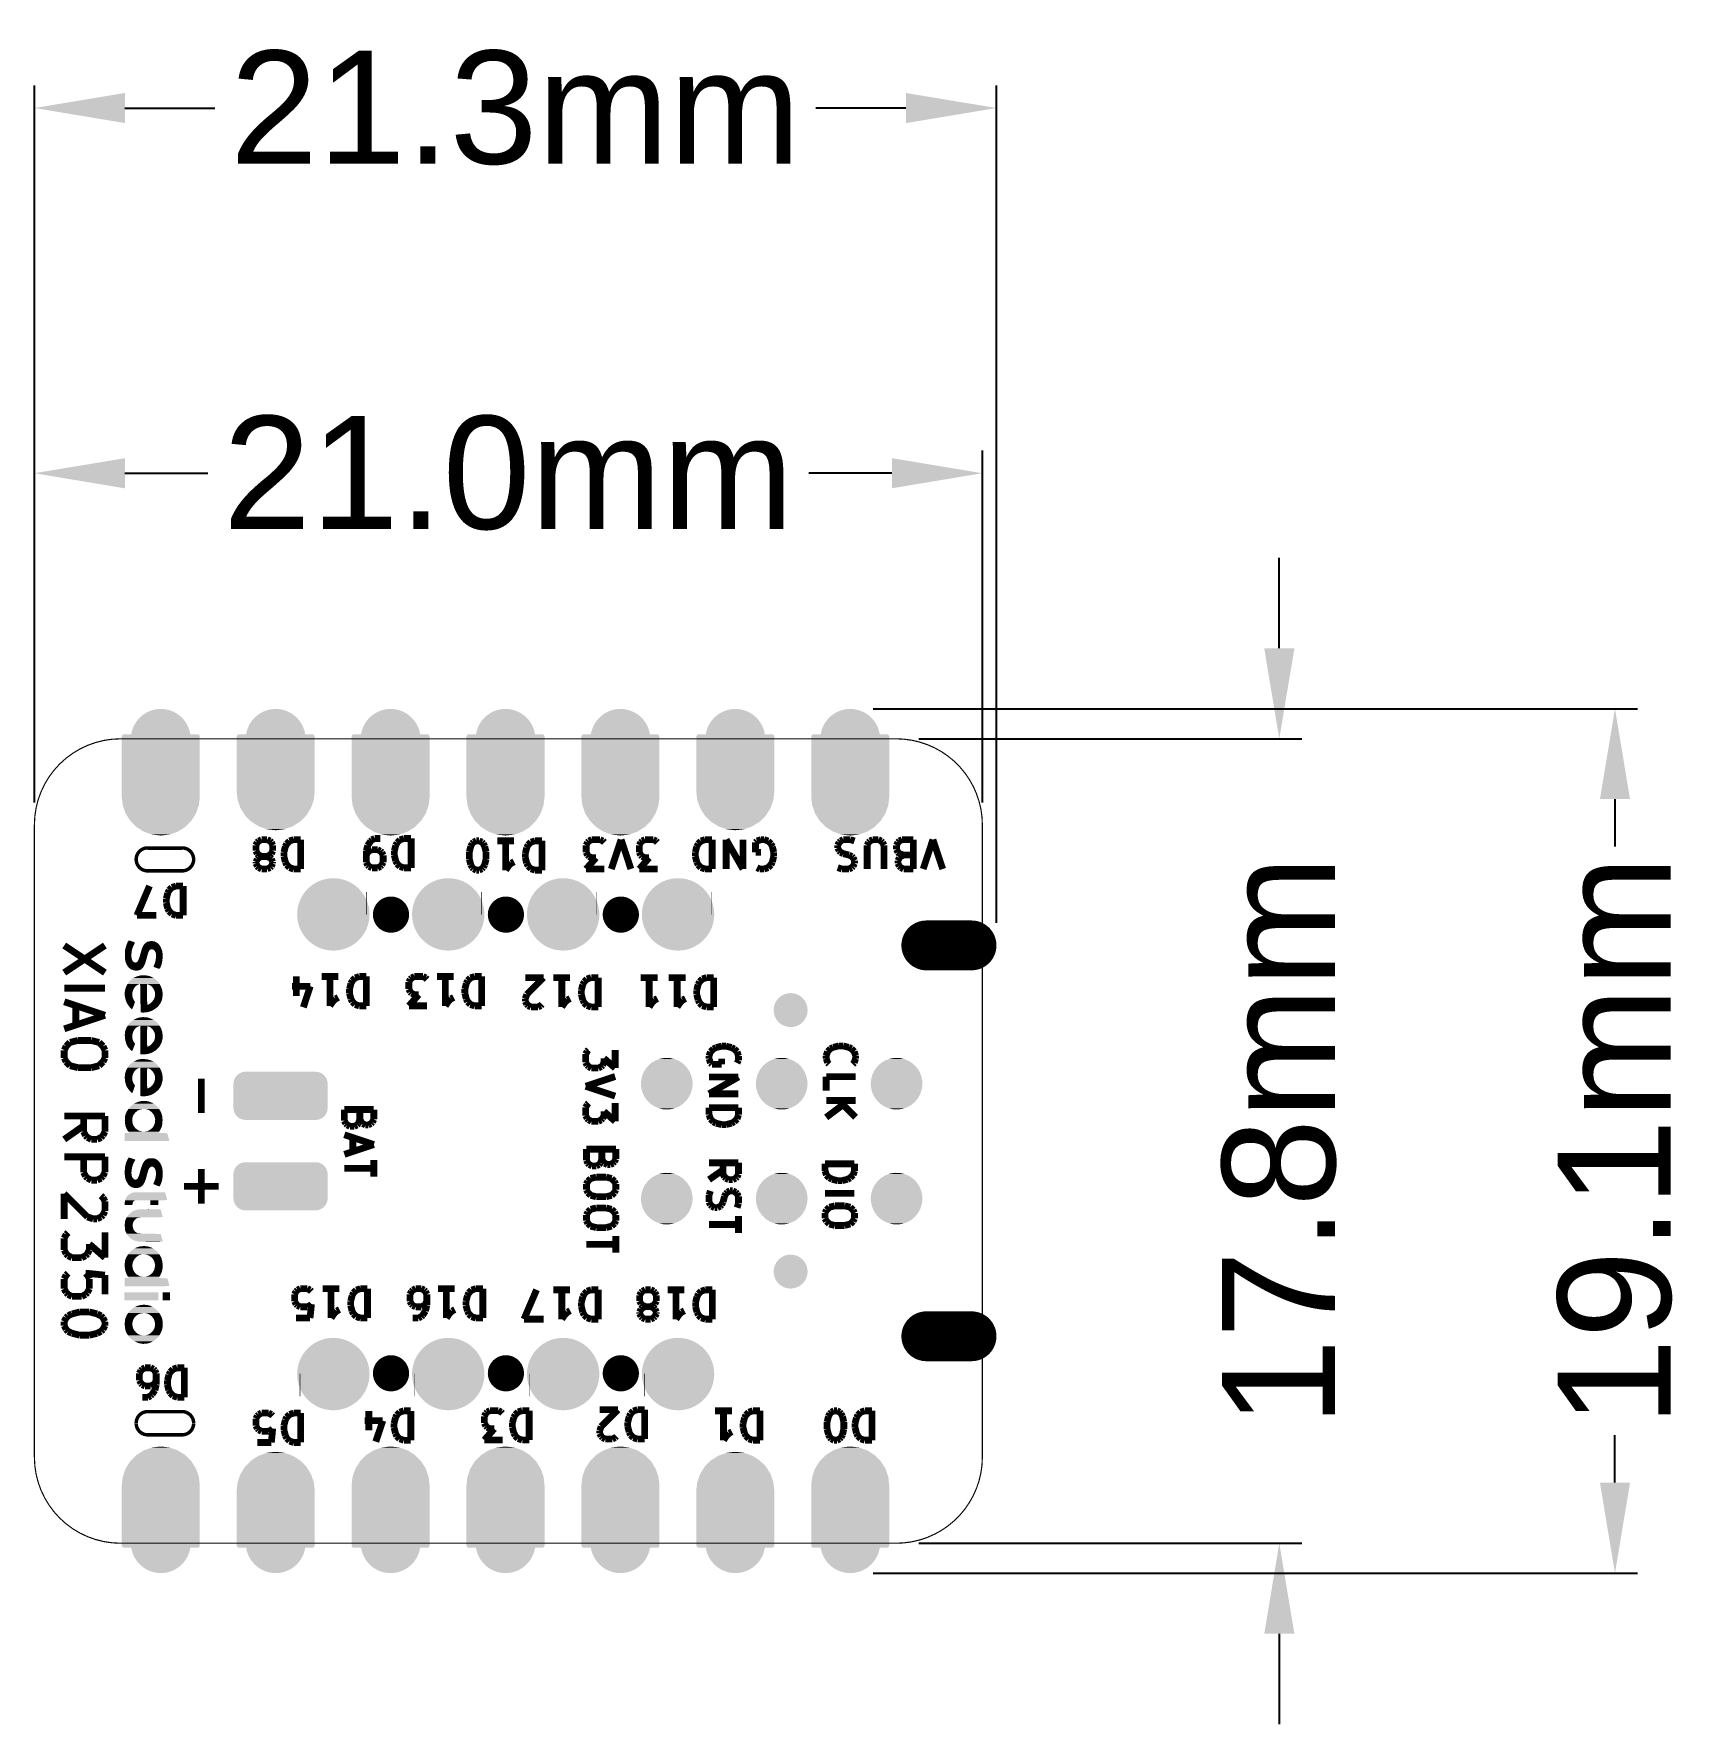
# Model space of a CAD drawing. Header units: millimetres. Extents: x 92.4 to 129, y -92.6 to -55.2.
import ezdxf

# ---------------------------------------------------------------- set-up
doc = ezdxf.new("R2010")
doc.units = ezdxf.units.MM
doc.header["$MEASUREMENT"] = 0
doc.layers.get('0').update_dxf_attribs({"linetype": 'CONTINUOUS', "lineweight": 0})
doc.layers.get('Defpoints').update_dxf_attribs({"linetype": 'CONTINUOUS'})
for name, color, linetype, lineweight in [('dim', 84, 'CONTINUOUS', 9), ('XIAORP2350-B_MASK_GBR', 16, 'CONTINUOUS', 0), ('XIAORP2350-B_SILKSCREEN_GBR', 98, 'CONTINUOUS', 0), ('XIAORP2350-EDGE_CUTS_GBR', 170, 'CONTINUOUS', 0)]:
    doc.layers.add(name, color=color, linetype=linetype, lineweight=lineweight)
doc.styles.get("Standard").update_dxf_attribs({"font": 'arial.ttf'})
doc.dimstyles.get("Standard").update_dxf_attribs({"dimtxt": 0.18, "dimasz": 0.18, "dimexe": 0.18, "dimexo": 0.0625, "dimgap": 0.09, "dimtad": 0, "dimtoh": 1, "dimdec": 1, "dimzin": 0, "dimdsep": 46, "dimtxsty": 'Standard', "dimcen": 0.09, "dimadec": 0, "dimazin": 0, "dimtfac": 1, "dimtdec": 1, "dimtofl": 0, "dimtmove": 0, "dimatfit": 3, "dimfxl": 1, "dimtolj": 1, "dimtzin": 0, "dimarcsym": 0})

msp = doc.modelspace()

# ---------------------------------------------------------------- blocks, each defined once
blk = doc.blocks.new('ROUND_12')
h = blk.add_hatch(color=256)
edge = h.paths.add_edge_path(flags=0)
edge.add_arc((0, 0), 0.66, 0, 360)
blk = doc.blocks.new('CUSTOM_22')
for points in [[(-0.863, 0.662), (-0.848, 0.698), (0.863, 0.662), (0.848, 0.698)], [(-0.863, -0.662), (-0.863, 0.662), (0.863, -0.662), (0.863, 0.662)], [(-0.848, 0.698), (-0.813, 0.713), (0.848, 0.698), (0.813, 0.713)], [(-0.863, -0.663), (-0.863, -0.662), (0.863, -0.663), (0.863, -0.662)], [(-0.863, -0.669), (-0.863, -0.663), (0.863, -0.669), (0.863, -0.663)], [(-0.842, -0.85), (-0.863, -0.669), (0.842, -0.85), (0.863, -0.669)], [(-0.84, -0.86), (-0.842, -0.85), (0.84, -0.86), (0.842, -0.85)], [(-0.78, -1.032), (-0.84, -0.86), (0.78, -1.032), (0.84, -0.86)], [(-0.775, -1.042), (-0.78, -1.032), (0.775, -1.042), (0.78, -1.032)], [(-0.678, -1.196), (-0.775, -1.042), (0.678, -1.196), (0.775, -1.042)], [(-0.671, -1.205), (-0.678, -1.196), (0.671, -1.205), (0.678, -1.196)], [(-0.542, -1.334), (-0.671, -1.205), (0.542, -1.334), (0.671, -1.205)], [(-0.533, -1.341), (-0.542, -1.334), (0.533, -1.341), (0.542, -1.334)], [(-0.379, -1.438), (-0.533, -1.341), (0.379, -1.438), (0.533, -1.341)], [(-0.369, -1.443), (-0.379, -1.438), (0.369, -1.443), (0.379, -1.438)], [(-0.197, -1.503), (-0.369, -1.443), (0.197, -1.503), (0.369, -1.443)], [(-0.187, -1.505), (-0.197, -1.503), (0.187, -1.505), (0.197, -1.503)], [(-0.006, -1.526), (-0.187, -1.505), (0.006, -1.526), (0.187, -1.505)]]:
    blk.add_solid(points)
blk = doc.blocks.new('CUSTOM_23')
for points in [[(-0.768, 0.329), (-0.329, 0.768), (0.768, 0.329), (0.329, 0.768)], [(-0.329, 0.768), (-0.311, 0.775), (0.329, 0.768), (0.311, 0.775)], [(-0.775, 0.311), (-0.768, 0.329), (0.775, 0.311), (0.768, 0.329)], [(-0.775, -0.311), (-0.775, 0.311), (0.775, -0.311), (0.775, 0.311)], [(-0.768, -0.329), (-0.775, -0.311), (0.768, -0.329), (0.775, -0.311)], [(-0.329, -0.768), (-0.768, -0.329), (0.329, -0.768), (0.768, -0.329)], [(-0.311, -0.775), (-0.329, -0.768), (0.311, -0.775), (0.329, -0.768)]]:
    blk.add_solid(points)
blk = doc.blocks.new('CUSTOM_24')
for points in [[(-0.863, 0.604), (-0.848, 0.639), (0.863, 0.604), (0.848, 0.639)], [(-0.863, -0.604), (-0.863, 0.604), (0.863, -0.604), (0.863, 0.604)], [(-0.848, 0.639), (-0.813, 0.654), (0.848, 0.639), (0.813, 0.654)], [(-0.863, -0.605), (-0.863, -0.604), (0.863, -0.605), (0.863, -0.604)], [(-0.863, -0.61), (-0.863, -0.605), (0.863, -0.61), (0.863, -0.605)], [(-0.842, -0.791), (-0.863, -0.61), (0.842, -0.791), (0.863, -0.61)], [(-0.84, -0.802), (-0.842, -0.791), (0.84, -0.802), (0.842, -0.791)], [(-0.78, -0.974), (-0.84, -0.802), (0.78, -0.974), (0.84, -0.802)], [(-0.775, -0.984), (-0.78, -0.974), (0.775, -0.984), (0.78, -0.974)], [(-0.678, -1.138), (-0.775, -0.984), (0.678, -1.138), (0.775, -0.984)], [(-0.671, -1.147), (-0.678, -1.138), (0.671, -1.147), (0.678, -1.138)], [(-0.542, -1.275), (-0.671, -1.147), (0.542, -1.275), (0.671, -1.147)], [(-0.533, -1.282), (-0.542, -1.275), (0.533, -1.282), (0.542, -1.275)], [(-0.379, -1.379), (-0.533, -1.282), (0.379, -1.379), (0.533, -1.282)], [(-0.369, -1.384), (-0.379, -1.379), (0.369, -1.384), (0.379, -1.379)], [(-0.197, -1.444), (-0.369, -1.384), (0.197, -1.444), (0.369, -1.384)], [(-0.187, -1.447), (-0.197, -1.444), (0.187, -1.447), (0.197, -1.444)], [(-0.006, -1.467), (-0.187, -1.447), (0.006, -1.467), (0.187, -1.447)]]:
    blk.add_solid(points)
blk = doc.blocks.new('ROUND_25')
h = blk.add_hatch(color=256)
edge = h.paths.add_edge_path(flags=0)
edge.add_arc((0, 0), 0.775, 0, 360)
blk = doc.blocks.new('ROUND_7')
h = blk.add_hatch(color=256)
edge = h.paths.add_edge_path(flags=0)
edge.add_arc((0, 0), 0.762, 0, 360)
blk = doc.blocks.new('CUSTOM_26')
for points in [[(-0.369, 1.443), (-0.197, 1.503), (0.369, 1.443), (0.197, 1.503)], [(-0.197, 1.503), (-0.187, 1.505), (0.197, 1.503), (0.187, 1.505)], [(-0.187, 1.505), (-0.006, 1.526), (0.187, 1.505), (0.006, 1.526)], [(-0.775, 1.042), (-0.678, 1.196), (0.775, 1.042), (0.678, 1.196)], [(-0.678, 1.196), (-0.671, 1.205), (0.678, 1.196), (0.671, 1.205)], [(-0.671, 1.205), (-0.542, 1.334), (0.671, 1.205), (0.542, 1.334)], [(-0.542, 1.334), (-0.533, 1.341), (0.542, 1.334), (0.533, 1.341)], [(-0.533, 1.341), (-0.379, 1.438), (0.533, 1.341), (0.379, 1.438)], [(-0.379, 1.438), (-0.369, 1.443), (0.379, 1.438), (0.369, 1.443)], [(-0.863, 0.669), (-0.842, 0.85), (0.863, 0.669), (0.842, 0.85)], [(-0.842, 0.85), (-0.84, 0.86), (0.842, 0.85), (0.84, 0.86)], [(-0.84, 0.86), (-0.78, 1.032), (0.84, 0.86), (0.78, 1.032)], [(-0.78, 1.032), (-0.775, 1.042), (0.78, 1.032), (0.775, 1.042)], [(-0.863, 0.663), (-0.863, 0.669), (0.863, 0.663), (0.863, 0.669)], [(-0.863, 0.662), (-0.863, 0.663), (0.863, 0.662), (0.863, 0.663)], [(-0.863, -0.662), (-0.863, 0.662), (0.863, -0.662), (0.863, 0.662)], [(-0.848, -0.698), (-0.863, -0.662), (0.848, -0.698), (0.863, -0.662)], [(-0.813, -0.713), (-0.848, -0.698), (0.813, -0.713), (0.848, -0.698)]]:
    blk.add_solid(points)
blk = doc.blocks.new('CUSTOM_27')
for points in [[(-0.775, 0.984), (-0.678, 1.138), (0.775, 0.984), (0.678, 1.138)], [(-0.678, 1.138), (-0.671, 1.147), (0.678, 1.138), (0.671, 1.147)], [(-0.671, 1.147), (-0.542, 1.275), (0.671, 1.147), (0.542, 1.275)], [(-0.542, 1.275), (-0.533, 1.282), (0.542, 1.275), (0.533, 1.282)], [(-0.533, 1.282), (-0.379, 1.379), (0.533, 1.282), (0.379, 1.379)], [(-0.379, 1.379), (-0.369, 1.384), (0.379, 1.379), (0.369, 1.384)], [(-0.369, 1.384), (-0.197, 1.444), (0.369, 1.384), (0.197, 1.444)], [(-0.197, 1.444), (-0.187, 1.447), (0.197, 1.444), (0.187, 1.447)], [(-0.187, 1.447), (-0.006, 1.467), (0.187, 1.447), (0.006, 1.467)], [(-0.863, 0.61), (-0.842, 0.791), (0.863, 0.61), (0.842, 0.791)], [(-0.842, 0.791), (-0.84, 0.802), (0.842, 0.791), (0.84, 0.802)], [(-0.84, 0.802), (-0.78, 0.974), (0.84, 0.802), (0.78, 0.974)], [(-0.78, 0.974), (-0.775, 0.984), (0.78, 0.974), (0.775, 0.984)], [(-0.863, 0.605), (-0.863, 0.61), (0.863, 0.605), (0.863, 0.61)], [(-0.863, 0.604), (-0.863, 0.605), (0.863, 0.604), (0.863, 0.605)], [(-0.863, -0.604), (-0.863, 0.604), (0.863, -0.604), (0.863, 0.604)], [(-0.848, -0.639), (-0.863, -0.604), (0.848, -0.639), (0.863, -0.604)], [(-0.813, -0.654), (-0.848, -0.639), (0.813, -0.654), (0.848, -0.639)]]:
    blk.add_solid(points)
blk = doc.blocks.new('ROUND_28')
h = blk.add_hatch(color=256)
edge = h.paths.add_edge_path(flags=0)
edge.add_arc((0, 0), 0.376, 0, 360)
blk = doc.blocks.new('OBLONG_29')
at = {"lineweight": 211, "const_width": 1.1016}
blk.add_lwpolyline([(0.5, 0), (-0.5, 0)], dxfattribs=at)
at = {"lineweight": 211, "const_width": 0.5508}
for points in [[(-0.7754, 0), (-0.7754, 0, 1), (-0.2246, 0, 1), (-0.7754, 0)], [(0.2246, 0), (0.2246, 0, 1), (0.7754, 0, 1), (0.2246, 0)]]:
    blk.add_lwpolyline(points, format="xyb", dxfattribs=at)
blk = doc.blocks.new('CUSTOM_30')
for points in [[(-1.029, 0.339), (-1.013, 0.386), (1.031, 0.339), (1.011, 0.386)], [(-1.013, 0.386), (-0.999, 0.407), (1.011, 0.386), (1.002, 0.407)], [(-0.999, 0.407), (-0.971, 0.447), (1.002, 0.407), (0.968, 0.447)], [(-0.971, 0.447), (-0.952, 0.463), (0.968, 0.447), (0.955, 0.463)], [(-0.952, 0.463), (-0.915, 0.494), (0.955, 0.463), (0.911, 0.494)], [(-0.915, 0.494), (-0.889, 0.505), (0.911, 0.494), (0.894, 0.505)], [(-0.889, 0.505), (-0.847, 0.523), (0.894, 0.505), (0.841, 0.523)], [(-0.847, 0.523), (-0.809, 0.529), (0.841, 0.523), (0.825, 0.529)], [(-0.809, 0.529), (-0.775, 0.533), (0.825, 0.529), (0.775, 0.533)], [(-1.041, 0.267), (-1.037, 0.317), (1.041, 0.267), (1.034, 0.317)], [(-1.041, -0.267), (-1.041, 0.267), (1.041, -0.267), (1.041, 0.267)], [(-1.037, 0.317), (-1.029, 0.339), (1.034, 0.317), (1.031, 0.339)], [(-1.034, -0.317), (-1.041, -0.267), (1.037, -0.317), (1.041, -0.267)], [(-1.031, -0.339), (-1.034, -0.317), (1.029, -0.339), (1.037, -0.317)], [(-1.011, -0.386), (-1.031, -0.339), (1.013, -0.386), (1.029, -0.339)], [(-1.002, -0.407), (-1.011, -0.386), (0.999, -0.407), (1.013, -0.386)], [(-0.968, -0.447), (-1.002, -0.407), (0.971, -0.447), (0.999, -0.407)], [(-0.955, -0.463), (-0.968, -0.447), (0.952, -0.463), (0.971, -0.447)], [(-0.911, -0.494), (-0.955, -0.463), (0.915, -0.494), (0.952, -0.463)], [(-0.894, -0.505), (-0.911, -0.494), (0.889, -0.505), (0.915, -0.494)], [(-0.841, -0.523), (-0.894, -0.505), (0.847, -0.523), (0.889, -0.505)], [(-0.825, -0.529), (-0.841, -0.523), (0.809, -0.529), (0.847, -0.523)], [(-0.775, -0.533), (-0.825, -0.529), (0.775, -0.533), (0.809, -0.529)]]:
    blk.add_solid(points)
blk = doc.blocks.new('CUSTOM_31')
for points in [[(-0.441, 0.364), (-0.413, 0.391), (0.438, 0.364), (0.416, 0.391)], [(-0.413, 0.391), (-0.365, 0.44), (0.416, 0.391), (0.362, 0.44)], [(-0.365, 0.44), (-0.332, 0.463), (0.362, 0.44), (0.336, 0.463)], [(-0.332, 0.463), (-0.276, 0.5), (0.336, 0.463), (0.272, 0.5)], [(-0.276, 0.5), (-0.237, 0.517), (0.272, 0.5), (0.243, 0.517)], [(-0.237, 0.517), (-0.177, 0.543), (0.243, 0.517), (0.171, 0.543)], [(-0.177, 0.543), (-0.131, 0.554), (0.171, 0.543), (0.142, 0.554)], [(-0.131, 0.554), (-0.072, 0.567), (0.142, 0.554), (0.058, 0.567)], [(-0.072, 0.567), (0.035, 0.57), (0.058, 0.567), (0.035, 0.57)], [(-0.572, 0), (-0.567, 0.07), (0.572, 0), (0.565, 0.07)], [(-0.565, -0.07), (-0.572, 0), (0.567, -0.07), (0.572, 0)], [(-0.567, 0.07), (-0.559, 0.107), (0.565, 0.07), (0.561, 0.107)], [(-0.559, 0.107), (-0.544, 0.175), (0.561, 0.107), (0.541, 0.175)], [(-0.544, 0.175), (-0.529, 0.211), (0.541, 0.175), (0.531, 0.211)], [(-0.529, 0.211), (-0.501, 0.274), (0.531, 0.211), (0.499, 0.274)], [(-0.501, 0.274), (-0.48, 0.306), (0.499, 0.274), (0.482, 0.306)], [(-0.48, 0.306), (-0.441, 0.364), (0.482, 0.306), (0.438, 0.364)], [(-0.561, -0.107), (-0.565, -0.07), (0.559, -0.107), (0.567, -0.07)], [(-0.541, -0.175), (-0.561, -0.107), (0.544, -0.175), (0.559, -0.107)], [(-0.531, -0.211), (-0.541, -0.175), (0.529, -0.211), (0.544, -0.175)], [(-0.499, -0.274), (-0.531, -0.211), (0.501, -0.274), (0.529, -0.211)], [(-0.482, -0.306), (-0.499, -0.274), (0.48, -0.306), (0.501, -0.274)], [(-0.438, -0.364), (-0.482, -0.306), (0.441, -0.364), (0.48, -0.306)], [(-0.416, -0.391), (-0.438, -0.364), (0.413, -0.391), (0.441, -0.364)], [(-0.362, -0.44), (-0.416, -0.391), (0.365, -0.44), (0.413, -0.391)], [(-0.336, -0.463), (-0.362, -0.44), (0.332, -0.463), (0.365, -0.44)], [(-0.272, -0.5), (-0.336, -0.463), (0.276, -0.5), (0.332, -0.463)], [(-0.243, -0.517), (-0.272, -0.5), (0.237, -0.517), (0.276, -0.5)], [(-0.171, -0.543), (-0.243, -0.517), (0.177, -0.543), (0.237, -0.517)], [(-0.142, -0.554), (-0.171, -0.543), (0.131, -0.554), (0.177, -0.543)], [(-0.058, -0.567), (-0.142, -0.554), (0.072, -0.567), (0.131, -0.554)], [(-0.035, -0.57), (-0.058, -0.567), (-0.035, -0.57), (0.072, -0.567)]]:
    blk.add_solid(points)
blk = doc.blocks.new('ROUND_15')
h = blk.add_hatch(color=256)
edge = h.paths.add_edge_path(flags=0)
edge.add_arc((0, 0), 0.8, 0, 360)
blk = doc.blocks.new('*D156')
at = {"layer": 'Defpoints', "color": 0, "linetype": 'Continuous', "transparency": 16777216}
for p in [(111.447, -70.775), (119.916, -70.775), (111.447, -88.555)]:
    blk.add_point(p, dxfattribs=at)
at = {"layer": 'dim', "color": 0, "linetype": 'Continuous', "lineweight": -2, "transparency": 16777216}
for p, q in [((119.916, -68.775), (119.916, -66.775)), ((111.946, -70.775), (120.416, -70.775)), ((111.946, -88.555), (120.416, -88.555)), ((119.916, -90.555), (119.916, -92.555))]:
    blk.add_line(p, q, dxfattribs=at)
at = {"layer": 'dim', "color": 0, "linetype": 'Continuous', "transparency": 16777216}
for points in [[(119.583, -68.775), (120.25, -68.775), (119.916, -70.775)], [(119.583, -90.555), (120.25, -90.555), (119.916, -88.555)]]:
    blk.add_solid(points, dxfattribs=at)
at = {"layer": 'dim', "color": 0, "linetype": 'Continuous', "transparency": 16777216, "insert": (119.916, -79.665), "char_height": 2.5, "attachment_point": 5, "rotation": 90}
blk.add_mtext('\\A1;17.8mm', dxfattribs=at)
blk = doc.blocks.new('*D157')
at = {"layer": 'Defpoints', "color": 0, "linetype": 'Continuous', "transparency": 16777216}
for p in [(92.397, -64.905), (92.397, -72.68), (113.352, -72.68)]:
    blk.add_point(p, dxfattribs=at)
at = {"layer": 'dim', "color": 0, "linetype": 'Continuous', "lineweight": -2, "transparency": 16777216}
for p, q in [((92.397, -72.18), (92.397, -64.405)), ((113.352, -72.18), (113.352, -64.405)), ((94.397, -64.905), (96.23, -64.905)), ((111.352, -64.905), (109.518, -64.905))]:
    blk.add_line(p, q, dxfattribs=at)
at = {"layer": 'dim', "color": 0, "linetype": 'Continuous', "transparency": 16777216}
for points in [[(94.397, -64.572), (94.397, -65.238), (92.397, -64.905)], [(111.352, -64.572), (111.352, -65.238), (113.352, -64.905)]]:
    blk.add_solid(points, dxfattribs=at)
at = {"layer": 'dim', "color": 0, "linetype": 'Continuous', "transparency": 16777216, "insert": (102.874, -64.905), "char_height": 2.5, "attachment_point": 5}
blk.add_mtext('\\A1;21.0mm', dxfattribs=at)
blk = doc.blocks.new('*D158')
at = {"layer": 'Defpoints', "color": 0, "linetype": 'Continuous', "transparency": 16777216}
for p in [(110.437, -70.109), (127.336, -70.109), (110.437, -89.216)]:
    blk.add_point(p, dxfattribs=at)
at = {"layer": 'dim', "color": 0, "linetype": 'Continuous', "lineweight": -2, "transparency": 16777216}
for p, q in [((110.936, -70.109), (127.836, -70.109)), ((127.336, -72.109), (127.336, -73.158)), ((127.336, -87.216), (127.336, -86.168)), ((110.936, -89.216), (127.836, -89.216))]:
    blk.add_line(p, q, dxfattribs=at)
at = {"layer": 'dim', "color": 0, "linetype": 'Continuous', "transparency": 16777216}
for points in [[(127.003, -72.109), (127.669, -72.109), (127.336, -70.109)], [(127.003, -87.216), (127.669, -87.216), (127.336, -89.216)]]:
    blk.add_solid(points, dxfattribs=at)
at = {"layer": 'dim', "color": 0, "linetype": 'Continuous', "transparency": 16777216, "insert": (127.336, -79.663), "char_height": 2.5, "attachment_point": 5, "rotation": 90}
blk.add_mtext('\\A1;19.1mm', dxfattribs=at)
blk = doc.blocks.new('*D159')
at = {"layer": 'Defpoints', "color": 0, "linetype": 'Continuous', "transparency": 16777216}
for p in [(92.397, -56.833), (92.397, -72.68), (113.662, -75.338)]:
    blk.add_point(p, dxfattribs=at)
at = {"layer": 'dim', "color": 0, "linetype": 'Continuous', "lineweight": -2, "transparency": 16777216}
for p, q in [((92.397, -72.18), (92.397, -56.333)), ((113.662, -74.839), (113.662, -56.333)), ((94.397, -56.833), (96.385, -56.833)), ((111.662, -56.833), (109.673, -56.833))]:
    blk.add_line(p, q, dxfattribs=at)
at = {"layer": 'dim', "color": 0, "linetype": 'Continuous', "transparency": 16777216}
for points in [[(94.397, -56.5), (94.397, -57.166), (92.397, -56.833)], [(111.662, -56.5), (111.662, -57.166), (113.662, -56.833)]]:
    blk.add_solid(points, dxfattribs=at)
at = {"layer": 'dim', "color": 0, "linetype": 'Continuous', "transparency": 16777216, "insert": (103.029, -56.833), "char_height": 2.5, "attachment_point": 5}
blk.add_mtext('\\A1;21.3mm', dxfattribs=at)

# ---------------------------------------------------------------- dimensions: what is measured, and where the dimension line sits
at = {"layer": 'dim', "color": 0, "linetype": 'Continuous'}
dim = msp.add_linear_dim(base=(92.397, -56.833), p1=(113.662, -75.338), p2=(92.397, -72.68), text='<>mm', dimstyle='Standard', override={"dimtxt": 2.5, "dimasz": 2, "dimexe": 0.49975, "dimexo": 0.49975, "dimgap": 0.49975}, dxfattribs=at)
dim.commit()
dim.dimension.update_dxf_attribs({"geometry": '*D159', "text_midpoint": (103.029, -56.833), "dimtype": 160})
dim = msp.add_linear_dim(base=(92.397, -64.905), p1=(113.352, -72.68), p2=(92.397, -72.68), text='<>mm', dimstyle='Standard', override={"dimtxt": 2.5, "dimasz": 2, "dimexe": 0.49975, "dimexo": 0.49975, "dimgap": 0.49975}, dxfattribs=at)
dim.commit()
dim.dimension.update_dxf_attribs({"geometry": '*D157', "text_midpoint": (102.874, -64.905)})
for base, p1, p2, picture, middle in [((119.916, -70.775), (111.447, -88.555), (111.447, -70.775), '*D156', (119.916, -79.665)), ((127.336, -70.109), (110.437, -89.216), (110.437, -70.109), '*D158', (127.336, -79.663))]:
    dim = msp.add_linear_dim(base=base, p1=p1, p2=p2, angle=270, text='<>mm', dimstyle='Standard', override={"dimtxt": 2.5, "dimasz": 2, "dimexe": 0.49975, "dimexo": 0.49975, "dimgap": 0.49975}, dxfattribs=at)
    dim.commit()
    dim.dimension.update_dxf_attribs({"geometry": picture, "text_midpoint": middle})

# ---------------------------------------------------------------- linework, layer by layer
at = {"layer": 'XIAORP2350-B_MASK_GBR', "lineweight": 200, "const_width": 0.01}
for points in [[(99.743, -74.162), (99.743, -74.662)], [(102.283, -74.162), (102.283, -74.662)], [(104.823, -74.162), (104.823, -74.662)], [(107.363, -74.162), (107.363, -74.662)], [(98.267, -85.309), (98.267, -84.809)], [(100.807, -85.309), (100.807, -84.809)], [(103.347, -85.309), (103.347, -84.809)], [(105.887, -85.309), (105.887, -84.809)]]:
    msp.add_lwpolyline(points, dxfattribs=at)
at = {"layer": 'XIAORP2350-B_SILKSCREEN_GBR', "lineweight": 211, "const_width": 0.15}
for points in [[(97.325, -73.065), (97.294, -73.127)], [(97.294, -73.127), (97.294, -73.251)], [(97.294, -73.251), (97.325, -73.313)], [(97.356, -73.034), (97.325, -73.065)], [(97.418, -73.003), (97.356, -73.034)], [(97.542, -73.003), (97.418, -73.003)], [(97.604, -73.034), (97.542, -73.003)], [(97.635, -73.065), (97.604, -73.034)], [(97.665, -73.127), (97.635, -73.065)], [(97.635, -73.313), (97.665, -73.251)], [(97.665, -73.251), (97.665, -73.127)], [(97.913, -73.282), (97.944, -73.158)], [(97.913, -73.375), (97.913, -73.282)], [(97.944, -73.158), (97.975, -73.096)], [(97.975, -73.096), (98.037, -73.034)], [(98.037, -73.034), (98.13, -73.003)], [(98.13, -73.003), (98.285, -73.003)], [(98.285, -73.003), (98.285, -73.653)], [(99.765, -73.132), (99.734, -73.256)], [(99.734, -73.256), (99.734, -73.504)], [(99.765, -73.287), (99.734, -73.349)], [(99.827, -73.04), (99.765, -73.132)], [(99.796, -73.256), (99.765, -73.287)], [(99.858, -73.225), (99.796, -73.256)], [(99.858, -73.009), (99.827, -73.04)], [(99.92, -72.978), (99.858, -73.009)], [(99.982, -73.225), (99.858, -73.225)], [(100.044, -72.978), (99.92, -72.978)], [(100.044, -73.256), (99.982, -73.225)], [(100.075, -73.287), (100.044, -73.256)], [(100.106, -73.349), (100.075, -73.287)], [(100.353, -73.256), (100.384, -73.132)], [(100.353, -73.349), (100.353, -73.256)], [(100.384, -73.132), (100.415, -73.071)], [(100.415, -73.071), (100.477, -73.009)], [(100.477, -73.009), (100.57, -72.978)], [(100.57, -72.978), (100.725, -72.978)], [(100.725, -72.978), (100.725, -73.628)], [(102.011, -73.276), (102.042, -73.152)], [(102.011, -73.431), (102.011, -73.276)], [(102.042, -73.152), (102.073, -73.09)], [(102.073, -73.09), (102.104, -73.059)], [(102.104, -73.059), (102.166, -73.029)], [(102.166, -73.029), (102.227, -73.029)], [(102.227, -73.029), (102.289, -73.059)], [(102.289, -73.059), (102.32, -73.09)], [(102.32, -73.09), (102.351, -73.152)], [(102.351, -73.152), (102.382, -73.276)], [(102.382, -73.276), (102.382, -73.431)], [(102.63, -73.029), (103.001, -73.029)], [(102.816, -73.029), (102.816, -73.679)], [(103.249, -73.307), (103.28, -73.183)], [(103.28, -73.183), (103.311, -73.121)], [(103.311, -73.121), (103.373, -73.059)], [(103.373, -73.059), (103.466, -73.029)], [(103.466, -73.029), (103.62, -73.029)], [(103.62, -73.029), (103.62, -73.679)], [(104.593, -73.127), (104.624, -73.065)], [(104.593, -73.282), (104.593, -73.127)], [(104.624, -73.344), (104.593, -73.282)], [(104.624, -73.065), (104.655, -73.034)], [(104.655, -73.034), (104.717, -73.003)], [(104.717, -73.003), (104.902, -73.003)], [(104.902, -73.003), (104.964, -73.034)], [(104.964, -73.034), (104.995, -73.065)], [(105.367, -73.003), (105.15, -73.653)], [(105.583, -73.653), (105.367, -73.003)], [(105.769, -73.127), (105.8, -73.065)], [(105.769, -73.282), (105.769, -73.127)], [(105.8, -73.344), (105.769, -73.282)], [(105.8, -73.065), (105.831, -73.034)], [(105.831, -73.034), (105.893, -73.003)], [(105.893, -73.003), (106.079, -73.003)], [(106.079, -73.003), (106.14, -73.034)], [(106.14, -73.034), (106.171, -73.065)], [(107.007, -73.282), (107.038, -73.158)], [(107.007, -73.375), (107.007, -73.282)], [(107.038, -73.158), (107.069, -73.096)], [(107.069, -73.096), (107.131, -73.034)], [(107.131, -73.034), (107.224, -73.003)], [(107.224, -73.003), (107.379, -73.003)], [(107.379, -73.003), (107.379, -73.653)], [(108.06, -73.653), (107.688, -73.003)], [(107.688, -73.003), (107.688, -73.653)], [(108.06, -73.003), (108.06, -73.653)], [(108.369, -73.034), (108.338, -73.065)], [(108.338, -73.065), (108.338, -73.282)], [(108.338, -73.282), (108.462, -73.282)], [(108.462, -73.003), (108.369, -73.034)], [(108.524, -73.003), (108.462, -73.003)], [(108.617, -73.034), (108.524, -73.003)], [(108.679, -73.096), (108.617, -73.034)], [(108.71, -73.158), (108.679, -73.096)], [(108.74, -73.282), (108.71, -73.158)], [(108.74, -73.375), (108.74, -73.282)], [(110.186, -73.065), (110.155, -73.127)], [(110.155, -73.127), (110.155, -73.189)], [(110.155, -73.189), (110.186, -73.251)], [(110.217, -73.034), (110.186, -73.065)], [(110.186, -73.251), (110.217, -73.282)], [(110.279, -73.003), (110.217, -73.034)], [(110.217, -73.282), (110.279, -73.313)], [(110.433, -73.003), (110.279, -73.003)], [(110.526, -73.034), (110.433, -73.003)], [(110.836, -73.065), (110.805, -73.127)], [(110.805, -73.127), (110.805, -73.653)], [(110.867, -73.034), (110.836, -73.065)], [(110.929, -73.003), (110.867, -73.034)], [(111.052, -73.003), (110.929, -73.003)], [(111.114, -73.034), (111.052, -73.003)], [(111.145, -73.065), (111.114, -73.034)], [(111.176, -73.127), (111.145, -73.065)], [(111.176, -73.653), (111.176, -73.127)], [(111.455, -73.127), (111.486, -73.065)], [(111.455, -73.22), (111.455, -73.127)], [(111.486, -73.282), (111.455, -73.22)], [(111.486, -73.065), (111.517, -73.034)], [(111.517, -73.313), (111.486, -73.282)], [(111.517, -73.034), (111.579, -73.003)], [(111.579, -73.003), (111.826, -73.003)], [(111.826, -73.003), (111.826, -73.653)], [(112.259, -73.003), (112.043, -73.653)], [(112.476, -73.653), (112.259, -73.003)], [(97.294, -73.498), (97.325, -73.436)], [(97.294, -73.529), (97.294, -73.498)], [(97.325, -73.591), (97.294, -73.529)], [(97.325, -73.313), (97.356, -73.344)], [(97.325, -73.436), (97.356, -73.405)], [(97.356, -73.622), (97.325, -73.591)], [(97.356, -73.344), (97.418, -73.375)], [(97.356, -73.405), (97.418, -73.375)], [(97.418, -73.653), (97.356, -73.622)], [(97.418, -73.375), (97.542, -73.375)], [(97.542, -73.653), (97.418, -73.653)], [(97.542, -73.375), (97.604, -73.344)], [(97.542, -73.375), (97.604, -73.405)], [(97.604, -73.622), (97.542, -73.653)], [(97.604, -73.344), (97.635, -73.313)], [(97.604, -73.405), (97.635, -73.436)], [(97.635, -73.591), (97.604, -73.622)], [(97.635, -73.436), (97.665, -73.498)], [(97.665, -73.529), (97.635, -73.591)], [(97.665, -73.498), (97.665, -73.529)], [(97.944, -73.498), (97.913, -73.375)], [(97.975, -73.56), (97.944, -73.498)], [(98.037, -73.622), (97.975, -73.56)], [(98.13, -73.653), (98.037, -73.622)], [(98.285, -73.653), (98.13, -73.653)], [(99.734, -73.504), (99.765, -73.566)], [(99.765, -73.566), (99.796, -73.597)], [(99.796, -73.597), (99.858, -73.628)], [(99.858, -73.628), (99.982, -73.628)], [(99.982, -73.628), (100.044, -73.597)], [(100.044, -73.597), (100.075, -73.566)], [(100.075, -73.566), (100.106, -73.504)], [(100.106, -73.504), (100.106, -73.349)], [(100.384, -73.473), (100.353, -73.349)], [(100.415, -73.535), (100.384, -73.473)], [(100.477, -73.597), (100.415, -73.535)], [(100.57, -73.628), (100.477, -73.597)], [(100.725, -73.628), (100.57, -73.628)], [(102.042, -73.555), (102.011, -73.431)], [(102.073, -73.617), (102.042, -73.555)], [(102.104, -73.648), (102.073, -73.617)], [(102.166, -73.679), (102.104, -73.648)], [(102.227, -73.679), (102.166, -73.679)], [(102.289, -73.648), (102.227, -73.679)], [(102.32, -73.617), (102.289, -73.648)], [(102.351, -73.555), (102.32, -73.617)], [(102.382, -73.431), (102.351, -73.555)], [(102.816, -73.679), (102.877, -73.586)], [(102.877, -73.586), (102.939, -73.524)], [(102.939, -73.524), (103.001, -73.493)], [(103.249, -73.4), (103.249, -73.307)], [(103.28, -73.524), (103.249, -73.4)], [(103.311, -73.586), (103.28, -73.524)], [(103.373, -73.648), (103.311, -73.586)], [(103.466, -73.679), (103.373, -73.648)], [(103.62, -73.679), (103.466, -73.679)], [(104.593, -73.653), (104.81, -73.405)], [(104.995, -73.653), (104.593, -73.653)], [(104.655, -73.375), (104.624, -73.344)], [(104.717, -73.405), (104.655, -73.375)], [(104.81, -73.405), (104.717, -73.405)], [(105.769, -73.653), (105.986, -73.405)], [(106.171, -73.653), (105.769, -73.653)], [(105.831, -73.375), (105.8, -73.344)], [(105.893, -73.405), (105.831, -73.375)], [(105.986, -73.405), (105.893, -73.405)], [(107.038, -73.498), (107.007, -73.375)], [(107.069, -73.56), (107.038, -73.498)], [(107.131, -73.622), (107.069, -73.56)], [(107.224, -73.653), (107.131, -73.622)], [(107.379, -73.653), (107.224, -73.653)], [(108.369, -73.622), (108.431, -73.653)], [(108.431, -73.653), (108.524, -73.653)], [(108.524, -73.653), (108.617, -73.622)], [(108.617, -73.622), (108.679, -73.56)], [(108.679, -73.56), (108.71, -73.498)], [(108.71, -73.498), (108.74, -73.375)], [(110.248, -73.653), (110.155, -73.622)], [(110.402, -73.653), (110.248, -73.653)], [(110.279, -73.313), (110.402, -73.344)], [(110.402, -73.344), (110.464, -73.375)], [(110.464, -73.622), (110.402, -73.653)], [(110.464, -73.375), (110.495, -73.405)], [(110.495, -73.591), (110.464, -73.622)], [(110.495, -73.405), (110.526, -73.467)], [(110.526, -73.529), (110.495, -73.591)], [(110.526, -73.467), (110.526, -73.529)], [(111.486, -73.467), (111.517, -73.405)], [(111.486, -73.529), (111.486, -73.467)], [(111.517, -73.591), (111.486, -73.529)], [(111.609, -73.344), (111.517, -73.313)], [(111.517, -73.405), (111.548, -73.375)], [(111.548, -73.622), (111.517, -73.591)], [(111.548, -73.375), (111.609, -73.344)], [(111.609, -73.653), (111.548, -73.622)], [(111.609, -73.344), (111.826, -73.344)], [(111.826, -73.653), (111.609, -73.653)], [(94.663, -74.678), (94.942, -74.028)], [(95.437, -74.059), (95.53, -74.028)], [(95.53, -74.028), (95.685, -74.028)], [(95.685, -74.028), (95.685, -74.678)], [(95.313, -74.307), (95.344, -74.183)], [(95.313, -74.4), (95.313, -74.307)], [(95.344, -74.523), (95.313, -74.4)], [(95.344, -74.183), (95.375, -74.121)], [(95.375, -74.121), (95.437, -74.059)], [(95.096, -74.678), (94.663, -74.678)], [(95.375, -74.585), (95.344, -74.523)], [(95.437, -74.647), (95.375, -74.585)], [(95.53, -74.678), (95.437, -74.647)], [(95.685, -74.678), (95.53, -74.678)], [(93.956, -75.343), (93.056, -75.943)], [(93.956, -75.943), (93.056, -75.343)], [(93.056, -76.286), (93.956, -76.286)], [(98.496, -76.245), (98.094, -76.245)], [(98.187, -76.461), (98.187, -76.028)], [(98.342, -76.709), (98.496, -76.245)], [(98.744, -76.028), (99.115, -76.028)], [(98.93, -76.028), (98.93, -76.678)], [(99.363, -76.307), (99.394, -76.183)], [(99.394, -76.183), (99.425, -76.121)], [(99.425, -76.121), (99.487, -76.059)], [(99.487, -76.059), (99.58, -76.028)], [(99.58, -76.028), (99.735, -76.028)], [(99.735, -76.028), (99.735, -76.678)], [(100.675, -76.152), (100.706, -76.09)], [(100.675, -76.307), (100.675, -76.152)], [(100.706, -76.09), (100.737, -76.059)], [(100.737, -76.059), (100.799, -76.028)], [(100.799, -76.028), (100.985, -76.028)], [(100.985, -76.028), (101.046, -76.059)], [(101.046, -76.059), (101.077, -76.09)], [(101.294, -76.028), (101.665, -76.028)], [(101.48, -76.028), (101.48, -76.678)], [(101.913, -76.307), (101.944, -76.183)], [(101.944, -76.183), (101.975, -76.121)], [(101.975, -76.121), (102.037, -76.059)], [(102.037, -76.059), (102.13, -76.028)], [(102.13, -76.028), (102.285, -76.028)], [(102.285, -76.028), (102.285, -76.678)], [(103.652, -76.053), (103.25, -76.053)], [(103.281, -76.425), (103.652, -76.053)], [(103.869, -76.053), (104.24, -76.053)], [(104.055, -76.053), (104.055, -76.703)], [(104.488, -76.332), (104.519, -76.208)], [(104.519, -76.208), (104.55, -76.146)], [(104.55, -76.146), (104.612, -76.084)], [(104.612, -76.084), (104.705, -76.053)], [(104.705, -76.053), (104.86, -76.053)], [(104.86, -76.053), (104.86, -76.703)], [(105.8, -76.053), (106.171, -76.053)], [(105.986, -76.053), (105.986, -76.703)], [(106.419, -76.053), (106.79, -76.053)], [(106.605, -76.053), (106.605, -76.703)], [(107.038, -76.332), (107.069, -76.208)], [(107.069, -76.208), (107.1, -76.146)], [(107.1, -76.146), (107.162, -76.084)], [(107.162, -76.084), (107.255, -76.053)], [(107.255, -76.053), (107.41, -76.053)], [(107.41, -76.053), (107.41, -76.703)], [(93.056, -76.586), (93.956, -76.886)], [(98.93, -76.678), (98.992, -76.585)], [(98.992, -76.585), (99.054, -76.523)], [(99.054, -76.523), (99.115, -76.492)], [(99.363, -76.4), (99.363, -76.307)], [(99.394, -76.523), (99.363, -76.4)], [(99.425, -76.585), (99.394, -76.523)], [(99.487, -76.647), (99.425, -76.585)], [(99.58, -76.678), (99.487, -76.647)], [(100.706, -76.369), (100.675, -76.307)], [(100.675, -76.678), (100.892, -76.43)], [(100.737, -76.4), (100.706, -76.369)], [(100.799, -76.43), (100.737, -76.4)], [(100.892, -76.43), (100.799, -76.43)], [(101.48, -76.678), (101.542, -76.585)], [(101.542, -76.585), (101.604, -76.523)], [(101.604, -76.523), (101.665, -76.492)], [(101.913, -76.4), (101.913, -76.307)], [(101.944, -76.523), (101.913, -76.4)], [(101.975, -76.585), (101.944, -76.523)], [(102.037, -76.647), (101.975, -76.585)], [(102.13, -76.678), (102.037, -76.647)], [(103.25, -76.517), (103.281, -76.425)], [(103.25, -76.579), (103.25, -76.517)], [(103.281, -76.641), (103.25, -76.579)], [(103.312, -76.672), (103.281, -76.641)], [(103.621, -76.641), (103.59, -76.672)], [(104.055, -76.703), (104.117, -76.61)], [(104.117, -76.61), (104.179, -76.548)], [(104.179, -76.548), (104.24, -76.517)], [(104.488, -76.425), (104.488, -76.332)], [(104.519, -76.548), (104.488, -76.425)], [(104.55, -76.61), (104.519, -76.548)], [(104.612, -76.672), (104.55, -76.61)], [(105.986, -76.703), (106.048, -76.61)], [(106.048, -76.61), (106.11, -76.548)], [(106.11, -76.548), (106.171, -76.517)], [(106.605, -76.703), (106.667, -76.61)], [(106.667, -76.61), (106.729, -76.548)], [(106.729, -76.548), (106.79, -76.517)], [(107.038, -76.425), (107.038, -76.332)], [(107.069, -76.548), (107.038, -76.425)], [(107.1, -76.61), (107.069, -76.548)], [(107.162, -76.672), (107.1, -76.61)], [(93.956, -76.886), (93.056, -77.186)], [(93.313, -76.672), (93.313, -77.1)], [(99.735, -76.678), (99.58, -76.678)], [(101.077, -76.678), (100.675, -76.678)], [(102.285, -76.678), (102.13, -76.678)], [(103.374, -76.703), (103.312, -76.672)], [(103.529, -76.703), (103.374, -76.703)], [(103.59, -76.672), (103.529, -76.703)], [(104.705, -76.703), (104.612, -76.672)], [(104.86, -76.703), (104.705, -76.703)], [(107.255, -76.703), (107.162, -76.672)], [(107.41, -76.703), (107.255, -76.703)], [(93.056, -77.657), (93.099, -77.572)], [(93.056, -77.829), (93.056, -77.657)], [(93.099, -77.572), (93.184, -77.486)], [(93.184, -77.486), (93.356, -77.443)], [(93.356, -77.443), (93.656, -77.443)], [(93.656, -77.443), (93.827, -77.486)], [(93.827, -77.486), (93.913, -77.572)], [(93.913, -77.572), (93.956, -77.657)], [(93.956, -77.657), (93.956, -77.829)], [(104.585, -77.743), (104.616, -77.681)], [(104.585, -77.929), (104.585, -77.743)], [(104.616, -77.681), (104.647, -77.651)], [(105.235, -77.651), (105.235, -78.053)], [(107.342, -77.692), (107.311, -77.785)], [(107.311, -77.785), (107.311, -77.847)], [(107.404, -77.63), (107.342, -77.692)], [(107.466, -77.599), (107.404, -77.63)], [(107.59, -77.568), (107.466, -77.599)], [(107.683, -77.568), (107.59, -77.568)], [(107.806, -77.599), (107.683, -77.568)], [(107.868, -77.63), (107.806, -77.599)], [(107.93, -77.692), (107.868, -77.63)], [(107.961, -77.785), (107.93, -77.692)], [(107.961, -77.878), (107.961, -77.785)], [(109.9, -77.78), (109.931, -77.687)], [(109.9, -77.842), (109.9, -77.78)], [(109.931, -77.687), (109.993, -77.625)], [(109.993, -77.625), (110.055, -77.594)], [(110.055, -77.594), (110.179, -77.563)], [(110.179, -77.563), (110.272, -77.563)], [(110.272, -77.563), (110.396, -77.594)], [(110.396, -77.594), (110.457, -77.625)], [(110.457, -77.625), (110.519, -77.687)], [(110.519, -77.687), (110.55, -77.78)], [(110.55, -77.78), (110.55, -77.842)], [(93.099, -77.914), (93.056, -77.829)], [(93.184, -78), (93.099, -77.914)], [(93.356, -78.043), (93.184, -78)], [(93.656, -78.043), (93.356, -78.043)], [(93.827, -78), (93.656, -78.043)], [(93.913, -77.914), (93.827, -78)], [(93.956, -77.829), (93.913, -77.914)], [(104.616, -77.991), (104.585, -77.929)], [(104.647, -78.022), (104.616, -77.991)], [(104.709, -78.053), (104.647, -78.022)], [(104.864, -78.053), (104.709, -78.053)], [(104.926, -78.022), (104.864, -78.053)], [(104.957, -77.991), (104.926, -78.022)], [(104.987, -77.929), (104.957, -77.991)], [(105.235, -78.053), (104.987, -77.836)], [(104.987, -77.836), (104.987, -77.929)], [(107.311, -77.847), (107.342, -77.94)], [(107.342, -77.94), (107.373, -77.971)], [(107.373, -77.971), (107.59, -77.971)], [(107.59, -77.971), (107.59, -77.847)], [(107.93, -77.94), (107.961, -77.878)], [(109.931, -77.935), (109.9, -77.842)], [(109.962, -77.966), (109.931, -77.935)], [(110.519, -77.935), (110.488, -77.966)], [(110.55, -77.842), (110.519, -77.935)], [(96.088, -79.047), (96.088, -78.285)], [(105.235, -78.239), (104.585, -78.455)], [(104.585, -78.455), (105.235, -78.672)], [(107.311, -78.249), (107.961, -78.249)], [(107.961, -78.249), (107.311, -78.621)], [(109.9, -78.554), (109.9, -78.244)], [(109.9, -78.244), (110.55, -78.244)], [(104.585, -78.92), (104.616, -78.858)], [(104.616, -78.858), (104.647, -78.827)], [(105.235, -78.827), (105.235, -79.229)], [(107.311, -78.621), (107.961, -78.621)], [(109.9, -78.77), (110.55, -78.77)], [(109.9, -79.142), (110.272, -78.863)], [(110.55, -79.142), (110.179, -78.77)], [(93.056, -79.114), (93.956, -79.114)], [(93.484, -79.457), (93.484, -79.114)], [(93.956, -79.114), (93.956, -79.457)], [(99.25, -79.217), (99.25, -78.969)], [(99.25, -78.969), (99.9, -78.969)], [(99.281, -79.279), (99.25, -79.217)], [(99.312, -79.31), (99.281, -79.279)], [(99.56, -79.279), (99.529, -79.31)], [(99.591, -79.186), (99.56, -79.279)], [(99.591, -79.186), (99.591, -78.969)], [(99.622, -79.248), (99.591, -79.186)], [(99.653, -79.279), (99.622, -79.248)], [(99.715, -79.31), (99.653, -79.279)], [(99.838, -79.279), (99.776, -79.31)], [(99.869, -79.248), (99.838, -79.279)], [(99.9, -79.186), (99.869, -79.248)], [(99.9, -78.969), (99.9, -79.186)], [(104.585, -79.105), (104.585, -78.92)], [(104.616, -79.167), (104.585, -79.105)], [(104.647, -79.198), (104.616, -79.167)], [(104.709, -79.229), (104.647, -79.198)], [(104.864, -79.229), (104.709, -79.229)], [(104.926, -79.198), (104.864, -79.229)], [(104.957, -79.167), (104.926, -79.198)], [(104.987, -79.105), (104.957, -79.167)], [(105.235, -79.229), (104.987, -79.012)], [(104.987, -79.012), (104.987, -79.105)], [(107.311, -78.93), (107.961, -78.93)], [(107.311, -79.085), (107.311, -78.93)], [(107.342, -79.178), (107.311, -79.085)], [(107.404, -79.24), (107.342, -79.178)], [(107.466, -79.271), (107.404, -79.24)], [(107.59, -79.302), (107.466, -79.271)], [(107.806, -79.271), (107.683, -79.302)], [(107.868, -79.24), (107.806, -79.271)], [(107.93, -79.178), (107.868, -79.24)], [(107.961, -79.085), (107.93, -79.178)], [(107.961, -78.93), (107.961, -79.085)], [(93.056, -79.629), (93.484, -79.329)], [(93.527, -79.543), (93.484, -79.457)], [(93.57, -79.586), (93.527, -79.543)], [(93.656, -79.629), (93.57, -79.586)], [(93.784, -79.629), (93.656, -79.629)], [(93.87, -79.586), (93.784, -79.629)], [(93.913, -79.543), (93.87, -79.586)], [(93.956, -79.457), (93.913, -79.543)], [(99.25, -79.526), (99.9, -79.743)], [(99.374, -79.341), (99.312, -79.31)], [(99.467, -79.341), (99.374, -79.341)], [(99.436, -79.588), (99.436, -79.898)], [(99.529, -79.31), (99.467, -79.341)], [(99.776, -79.31), (99.715, -79.31)], [(107.683, -79.302), (107.59, -79.302)], [(93.056, -80.014), (93.956, -80.014)], [(93.484, -80.357), (93.484, -80.014)], [(93.956, -80.014), (93.956, -80.357)], [(99.9, -79.743), (99.25, -79.96)], [(104.6, -80.092), (104.6, -79.844)], [(104.6, -79.844), (105.25, -79.844)], [(104.941, -80.061), (104.941, -79.844)], [(105.25, -79.844), (105.25, -80.061)], [(93.527, -80.443), (93.484, -80.357)], [(93.956, -80.357), (93.913, -80.443)], [(96.088, -81.047), (96.088, -80.285)], [(99.25, -80.269), (99.9, -80.269)], [(99.9, -80.084), (99.9, -80.455)], [(104.631, -80.154), (104.6, -80.092)], [(104.662, -80.185), (104.631, -80.154)], [(104.724, -80.216), (104.662, -80.185)], [(104.817, -80.216), (104.724, -80.216)], [(104.879, -80.185), (104.817, -80.216)], [(104.91, -80.154), (104.879, -80.185)], [(104.941, -80.061), (104.91, -80.154)], [(104.972, -80.123), (104.941, -80.061)], [(105.003, -80.154), (104.972, -80.123)], [(105.065, -80.185), (105.003, -80.154)], [(105.126, -80.185), (105.065, -80.185)], [(105.188, -80.154), (105.126, -80.185)], [(105.219, -80.123), (105.188, -80.154)], [(105.25, -80.061), (105.219, -80.123)], [(107.31, -80.147), (107.96, -80.147)], [(107.31, -80.519), (107.62, -80.302)], [(107.62, -80.395), (107.62, -80.147)], [(107.651, -80.457), (107.62, -80.395)], [(107.96, -80.395), (107.929, -80.457)], [(107.96, -80.147), (107.96, -80.395)], [(109.875, -80.169), (110.525, -80.169)], [(109.875, -80.324), (109.875, -80.169)], [(109.906, -80.417), (109.875, -80.324)], [(110.525, -80.324), (110.494, -80.417)], [(110.525, -80.169), (110.525, -80.324)], [(93.57, -80.486), (93.527, -80.443)], [(93.656, -80.529), (93.57, -80.486)], [(93.784, -80.529), (93.656, -80.529)], [(93.87, -80.486), (93.784, -80.529)], [(93.913, -80.443), (93.87, -80.486)], [(96.469, -80.666), (95.707, -80.666)], [(104.6, -80.618), (104.631, -80.556)], [(104.6, -80.742), (104.6, -80.618)], [(104.631, -80.804), (104.6, -80.742)], [(104.631, -80.556), (104.693, -80.494)], [(104.693, -80.494), (104.817, -80.463)], [(104.817, -80.463), (105.034, -80.463)], [(105.034, -80.463), (105.157, -80.494)], [(105.157, -80.494), (105.219, -80.556)], [(105.219, -80.556), (105.25, -80.618)], [(105.25, -80.742), (105.219, -80.804)], [(105.25, -80.618), (105.25, -80.742)], [(107.341, -80.766), (107.31, -80.859)], [(107.682, -80.488), (107.651, -80.457)], [(107.744, -80.519), (107.682, -80.488)], [(107.713, -80.797), (107.775, -80.766)], [(107.836, -80.519), (107.744, -80.519)], [(107.775, -80.766), (107.836, -80.766)], [(107.898, -80.488), (107.836, -80.519)], [(107.836, -80.766), (107.898, -80.797)], [(107.929, -80.457), (107.898, -80.488)], [(109.968, -80.479), (109.906, -80.417)], [(110.03, -80.51), (109.968, -80.479)], [(110.154, -80.541), (110.03, -80.51)], [(110.247, -80.541), (110.154, -80.541)], [(110.371, -80.51), (110.247, -80.541)], [(110.432, -80.479), (110.371, -80.51)], [(110.494, -80.417), (110.432, -80.479)], [(93.57, -81.343), (93.056, -80.829)], [(93.056, -80.829), (93.056, -81.386)], [(93.87, -80.872), (93.913, -80.914)], [(93.913, -80.914), (93.956, -81)], [(93.956, -81), (93.956, -81.214)], [(104.693, -80.866), (104.631, -80.804)], [(104.817, -80.897), (104.693, -80.866)], [(104.693, -81.175), (104.817, -81.144)], [(105.034, -80.897), (104.817, -80.897)], [(104.817, -81.144), (105.034, -81.144)], [(105.157, -80.866), (105.034, -80.897)], [(105.034, -81.144), (105.157, -81.175)], [(105.219, -80.804), (105.157, -80.866)], [(107.31, -80.859), (107.31, -81.014)], [(107.31, -81.014), (107.341, -81.076)], [(107.341, -81.076), (107.372, -81.107)], [(107.372, -81.107), (107.434, -81.138)], [(107.434, -81.138), (107.496, -81.138)], [(107.496, -81.138), (107.558, -81.107)], [(107.558, -81.107), (107.589, -81.076)], [(107.589, -81.076), (107.62, -81.014)], [(107.62, -81.014), (107.651, -80.89)], [(107.651, -80.89), (107.682, -80.828)], [(107.682, -80.828), (107.713, -80.797)], [(107.898, -80.797), (107.929, -80.828)], [(107.929, -80.828), (107.96, -80.89)], [(107.96, -81.045), (107.929, -81.138)], [(107.96, -80.89), (107.96, -81.045)], [(109.875, -80.819), (110.525, -80.819)], [(109.906, -81.191), (109.968, -81.129)], [(109.968, -81.129), (110.092, -81.098)], [(110.092, -81.098), (110.309, -81.098)], [(110.309, -81.098), (110.432, -81.129)], [(110.432, -81.129), (110.494, -81.191)], [(93.699, -81.386), (93.57, -81.343)], [(93.784, -81.386), (93.699, -81.386)], [(93.87, -81.343), (93.784, -81.386)], [(93.913, -81.3), (93.87, -81.343)], [(93.956, -81.214), (93.913, -81.3)], [(104.6, -81.299), (104.631, -81.237)], [(104.6, -81.423), (104.6, -81.299)], [(104.631, -81.485), (104.6, -81.423)], [(104.631, -81.237), (104.693, -81.175)], [(104.693, -81.547), (104.631, -81.485)], [(105.157, -81.175), (105.219, -81.237)], [(105.219, -81.485), (105.157, -81.547)], [(105.219, -81.237), (105.25, -81.299)], [(105.25, -81.423), (105.219, -81.485)], [(105.25, -81.299), (105.25, -81.423)], [(107.31, -81.509), (107.96, -81.509)], [(107.96, -81.324), (107.96, -81.695)], [(109.875, -81.253), (109.906, -81.191)], [(109.875, -81.376), (109.875, -81.253)], [(109.906, -81.438), (109.875, -81.376)], [(109.968, -81.5), (109.906, -81.438)], [(110.092, -81.531), (109.968, -81.5)], [(110.432, -81.5), (110.309, -81.531)], [(110.494, -81.438), (110.432, -81.5)], [(110.494, -81.191), (110.525, -81.253)], [(110.525, -81.376), (110.494, -81.438)], [(110.525, -81.253), (110.525, -81.376)], [(93.056, -81.814), (93.099, -81.729)], [(93.056, -82.072), (93.056, -81.814)], [(93.099, -81.729), (93.142, -81.686)], [(93.956, -81.686), (93.956, -82.243)], [(104.817, -81.578), (104.693, -81.547)], [(105.034, -81.578), (104.817, -81.578)], [(105.157, -81.547), (105.034, -81.578)], [(105.25, -81.763), (105.25, -82.135)], [(110.309, -81.531), (110.092, -81.531)], [(93.099, -82.157), (93.056, -82.072)], [(93.142, -82.2), (93.099, -82.157)], [(93.227, -82.243), (93.142, -82.2)], [(93.442, -82.243), (93.227, -82.243)], [(93.527, -82.2), (93.442, -82.243)], [(93.57, -82.157), (93.527, -82.2)], [(93.613, -82.072), (93.57, -82.157)], [(93.956, -82.243), (93.613, -81.943)], [(93.613, -81.943), (93.613, -82.072)], [(104.6, -81.949), (105.25, -81.949)], [(93.056, -82.714), (93.099, -82.629)], [(93.099, -82.629), (93.142, -82.586)], [(93.956, -82.629), (93.527, -82.586)], [(93.527, -82.586), (93.57, -82.629)], [(93.57, -82.629), (93.613, -82.714)], [(93.956, -83.057), (93.956, -82.629)], [(93.056, -82.929), (93.056, -82.714)], [(93.099, -83.014), (93.056, -82.929)], [(93.142, -83.057), (93.099, -83.014)], [(93.57, -83.014), (93.527, -83.057)], [(93.613, -82.929), (93.57, -83.014)], [(93.613, -82.714), (93.613, -82.929)], [(98.15, -83.052), (98.181, -82.99)], [(98.181, -82.99), (98.212, -82.959)], [(98.212, -82.959), (98.274, -82.928)], [(98.274, -82.928), (98.429, -82.928)], [(98.429, -82.928), (98.49, -82.959)], [(98.49, -82.959), (98.521, -82.99)], [(98.769, -82.928), (99.14, -82.928)], [(98.955, -82.928), (98.955, -83.578)], [(99.45, -83.021), (99.512, -82.959)], [(99.512, -82.959), (99.605, -82.928)], [(99.605, -82.928), (99.76, -82.928)], [(99.76, -82.928), (99.76, -83.578)], [(100.731, -82.99), (100.7, -83.052)], [(100.762, -82.959), (100.731, -82.99)], [(100.824, -82.928), (100.762, -82.959)], [(100.948, -82.928), (100.824, -82.928)], [(101.01, -82.959), (100.948, -82.928)], [(101.04, -82.99), (101.01, -82.959)], [(101.071, -83.052), (101.04, -82.99)], [(101.319, -82.928), (101.69, -82.928)], [(101.505, -82.928), (101.505, -83.578)], [(102, -83.021), (102.062, -82.959)], [(102.062, -82.959), (102.155, -82.928)], [(102.155, -82.928), (102.31, -82.928)], [(102.31, -82.928), (102.31, -83.578)], [(103.219, -83.603), (103.498, -82.953)], [(103.869, -82.953), (104.24, -82.953)], [(104.055, -82.953), (104.055, -83.603)], [(104.55, -83.046), (104.612, -82.984)], [(104.612, -82.984), (104.705, -82.953)], [(104.705, -82.953), (104.86, -82.953)], [(104.86, -82.953), (104.86, -83.603)], [(105.806, -83.015), (105.775, -83.077)], [(105.837, -82.984), (105.806, -83.015)], [(105.899, -82.953), (105.837, -82.984)], [(106.023, -82.953), (105.899, -82.953)], [(106.085, -82.984), (106.023, -82.953)], [(106.115, -83.015), (106.085, -82.984)], [(106.146, -83.077), (106.115, -83.015)], [(106.394, -82.953), (106.765, -82.953)], [(106.58, -82.953), (106.58, -83.603)], [(107.075, -83.046), (107.137, -82.984)], [(107.137, -82.984), (107.23, -82.953)], [(107.23, -82.953), (107.385, -82.953)], [(107.385, -82.953), (107.385, -83.603)], [(93.227, -83.1), (93.142, -83.057)], [(93.442, -83.1), (93.227, -83.1)], [(93.527, -83.057), (93.442, -83.1)], [(98.15, -83.207), (98.15, -83.052)], [(98.181, -83.269), (98.15, -83.207)], [(98.212, -83.3), (98.181, -83.269)], [(98.274, -83.33), (98.212, -83.3)], [(98.429, -83.33), (98.274, -83.33)], [(98.49, -83.3), (98.429, -83.33)], [(98.49, -83.578), (98.521, -83.269)], [(98.521, -83.269), (98.49, -83.3)], [(99.079, -83.423), (99.14, -83.392)], [(99.388, -83.207), (99.419, -83.083)], [(99.388, -83.3), (99.388, -83.207)], [(99.419, -83.423), (99.388, -83.3)], [(99.419, -83.083), (99.45, -83.021)], [(100.7, -83.052), (100.7, -83.207)], [(100.7, -83.207), (100.731, -83.269)], [(100.731, -83.269), (100.762, -83.3)], [(100.762, -83.3), (100.824, -83.33)], [(100.824, -83.33), (100.948, -83.33)], [(100.948, -83.33), (101.01, -83.3)], [(101.01, -83.3), (101.04, -83.269)], [(101.04, -83.269), (101.071, -83.207)], [(101.04, -83.423), (101.071, -83.3)], [(101.071, -83.3), (101.071, -83.052)], [(101.629, -83.423), (101.69, -83.392)], [(101.938, -83.207), (101.969, -83.083)], [(101.938, -83.3), (101.938, -83.207)], [(101.969, -83.423), (101.938, -83.3)], [(101.969, -83.083), (102, -83.021)], [(104.488, -83.232), (104.519, -83.108)], [(104.488, -83.325), (104.488, -83.232)], [(104.519, -83.448), (104.488, -83.325)], [(104.519, -83.108), (104.55, -83.046)], [(105.775, -83.077), (105.775, -83.201)], [(105.775, -83.201), (105.806, -83.263)], [(105.775, -83.448), (105.806, -83.386)], [(105.806, -83.263), (105.837, -83.294)], [(105.806, -83.386), (105.837, -83.355)], [(105.837, -83.294), (105.899, -83.325)], [(105.837, -83.355), (105.899, -83.325)], [(105.899, -83.325), (106.023, -83.325)], [(106.023, -83.325), (106.085, -83.294)], [(106.023, -83.325), (106.085, -83.355)], [(106.085, -83.294), (106.115, -83.263)], [(106.085, -83.355), (106.115, -83.386)], [(106.115, -83.263), (106.146, -83.201)], [(106.115, -83.386), (106.146, -83.448)], [(106.146, -83.201), (106.146, -83.077)], [(107.013, -83.232), (107.044, -83.108)], [(107.013, -83.325), (107.013, -83.232)], [(107.044, -83.448), (107.013, -83.325)], [(107.044, -83.108), (107.075, -83.046)], [(93.056, -83.657), (93.099, -83.572)], [(93.056, -83.743), (93.056, -83.657)], [(93.099, -83.829), (93.056, -83.743)], [(93.099, -83.572), (93.142, -83.529)], [(93.142, -83.529), (93.227, -83.486)], [(93.227, -83.486), (93.399, -83.443)], [(93.399, -83.443), (93.613, -83.443)], [(93.613, -83.443), (93.784, -83.486)], [(93.784, -83.486), (93.87, -83.529)], [(93.87, -83.529), (93.913, -83.572)], [(93.913, -83.572), (93.956, -83.657)], [(93.956, -83.743), (93.913, -83.829)], [(93.956, -83.657), (93.956, -83.743)], [(98.181, -83.578), (98.49, -83.578)], [(98.955, -83.578), (99.017, -83.485)], [(99.017, -83.485), (99.079, -83.423)], [(99.45, -83.485), (99.419, -83.423)], [(99.512, -83.547), (99.45, -83.485)], [(99.605, -83.578), (99.512, -83.547)], [(99.76, -83.578), (99.605, -83.578)], [(100.762, -83.578), (100.886, -83.578)], [(100.886, -83.578), (100.948, -83.547)], [(100.948, -83.547), (100.979, -83.516)], [(100.979, -83.516), (101.04, -83.423)], [(101.505, -83.578), (101.567, -83.485)], [(101.567, -83.485), (101.629, -83.423)], [(102, -83.485), (101.969, -83.423)], [(102.062, -83.547), (102, -83.485)], [(102.155, -83.578), (102.062, -83.547)], [(102.31, -83.578), (102.155, -83.578)], [(103.652, -83.603), (103.219, -83.603)], [(104.055, -83.603), (104.117, -83.51)], [(104.117, -83.51), (104.179, -83.448)], [(104.179, -83.448), (104.24, -83.417)], [(104.55, -83.51), (104.519, -83.448)], [(104.612, -83.572), (104.55, -83.51)], [(104.705, -83.603), (104.612, -83.572)], [(104.86, -83.603), (104.705, -83.603)], [(105.775, -83.479), (105.775, -83.448)], [(105.806, -83.541), (105.775, -83.479)], [(105.837, -83.572), (105.806, -83.541)], [(105.899, -83.603), (105.837, -83.572)], [(106.023, -83.603), (105.899, -83.603)], [(106.085, -83.572), (106.023, -83.603)], [(106.115, -83.541), (106.085, -83.572)], [(106.146, -83.479), (106.115, -83.541)], [(106.146, -83.448), (106.146, -83.479)], [(106.58, -83.603), (106.642, -83.51)], [(106.642, -83.51), (106.704, -83.448)], [(106.704, -83.448), (106.765, -83.417)], [(107.075, -83.51), (107.044, -83.448)], [(107.137, -83.572), (107.075, -83.51)], [(107.23, -83.603), (107.137, -83.572)], [(107.385, -83.603), (107.23, -83.603)], [(93.142, -83.872), (93.099, -83.829)], [(93.227, -83.914), (93.142, -83.872)], [(93.399, -83.957), (93.227, -83.914)], [(93.613, -83.957), (93.399, -83.957)], [(93.784, -83.914), (93.613, -83.957)], [(93.87, -83.872), (93.784, -83.914)], [(93.913, -83.829), (93.87, -83.872)], [(94.75, -84.74), (94.719, -84.802)], [(94.719, -84.802), (94.719, -84.957)], [(94.781, -84.709), (94.75, -84.74)], [(94.843, -84.678), (94.781, -84.709)], [(94.967, -84.678), (94.843, -84.678)], [(95.029, -84.709), (94.967, -84.678)], [(95.06, -84.74), (95.029, -84.709)], [(95.09, -84.802), (95.06, -84.74)], [(95.09, -85.05), (95.09, -84.802)], [(95.338, -84.957), (95.369, -84.833)], [(95.369, -84.833), (95.4, -84.771)], [(95.4, -84.771), (95.462, -84.709)], [(95.462, -84.709), (95.555, -84.678)], [(95.555, -84.678), (95.71, -84.678)], [(95.71, -84.678), (95.71, -85.328)], [(94.719, -84.957), (94.75, -85.019)], [(94.75, -85.019), (94.781, -85.05)], [(94.781, -85.05), (94.843, -85.08)], [(94.843, -85.08), (94.967, -85.08)], [(94.967, -85.08), (95.029, -85.05)], [(94.998, -85.266), (95.06, -85.173)], [(95.029, -85.05), (95.06, -85.019)], [(95.06, -85.019), (95.09, -84.957)], [(95.06, -85.173), (95.09, -85.05)], [(95.338, -85.05), (95.338, -84.957)], [(95.369, -85.173), (95.338, -85.05)], [(95.4, -85.235), (95.369, -85.173)], [(95.462, -85.297), (95.4, -85.235)], [(94.781, -85.328), (94.905, -85.328)], [(94.905, -85.328), (94.967, -85.297)], [(94.967, -85.297), (94.998, -85.266)], [(95.555, -85.328), (95.462, -85.297)], [(95.71, -85.328), (95.555, -85.328)], [(99.79, -86.062), (99.79, -85.629)], [(100.471, -85.659), (100.564, -85.629)], [(100.564, -85.629), (100.718, -85.629)], [(100.718, -85.629), (100.718, -86.279)], [(102.406, -85.654), (102.468, -85.623)], [(102.468, -85.623), (102.654, -85.623)], [(102.654, -85.623), (102.715, -85.654)], [(103.087, -85.654), (103.18, -85.623)], [(103.18, -85.623), (103.335, -85.623)], [(103.335, -85.623), (103.335, -86.273)], [(105.296, -85.603), (104.894, -85.603)], [(104.925, -85.975), (105.296, -85.603)], [(105.575, -85.696), (105.637, -85.634)], [(105.637, -85.634), (105.73, -85.603)], [(105.73, -85.603), (105.885, -85.603)], [(105.885, -85.603), (105.885, -86.253)], [(107.444, -85.628), (107.815, -85.628)], [(107.63, -85.628), (107.63, -86.278)], [(108.187, -85.659), (108.28, -85.628)], [(108.28, -85.628), (108.435, -85.628)], [(108.435, -85.628), (108.435, -86.278)], [(110.012, -85.659), (110.074, -85.628)], [(110.074, -85.628), (110.136, -85.628)], [(110.136, -85.628), (110.198, -85.659)], [(110.662, -85.659), (110.755, -85.628)], [(110.755, -85.628), (110.91, -85.628)], [(110.91, -85.628), (110.91, -86.278)], [(97.294, -85.802), (97.325, -85.74)], [(97.294, -85.957), (97.294, -85.802)], [(97.325, -86.019), (97.294, -85.957)], [(97.325, -85.74), (97.356, -85.709)], [(97.356, -85.709), (97.418, -85.678)], [(97.418, -85.678), (97.573, -85.678)], [(97.573, -85.678), (97.635, -85.709)], [(97.635, -85.709), (97.665, -85.74)], [(97.913, -85.957), (97.944, -85.833)], [(97.913, -86.05), (97.913, -85.957)], [(97.944, -85.833), (97.975, -85.771)], [(97.975, -85.771), (98.037, -85.709)], [(98.037, -85.709), (98.13, -85.678)], [(98.13, -85.678), (98.285, -85.678)], [(98.285, -85.678), (98.285, -86.328)], [(100.099, -85.845), (99.697, -85.845)], [(99.944, -86.309), (100.099, -85.845)], [(100.347, -85.907), (100.378, -85.783)], [(100.347, -86), (100.347, -85.907)], [(100.378, -86.124), (100.347, -86)], [(100.378, -85.783), (100.409, -85.721)], [(100.409, -85.721), (100.471, -85.659)], [(102.344, -85.747), (102.375, -85.685)], [(102.344, -85.901), (102.344, -85.747)], [(102.375, -85.963), (102.344, -85.901)], [(102.375, -85.685), (102.406, -85.654)], [(102.406, -85.994), (102.375, -85.963)], [(102.468, -86.025), (102.406, -85.994)], [(102.715, -85.654), (102.746, -85.685)], [(102.963, -85.901), (102.994, -85.778)], [(102.963, -85.994), (102.963, -85.901)], [(102.994, -86.118), (102.963, -85.994)], [(102.994, -85.778), (103.025, -85.716)], [(103.025, -85.716), (103.087, -85.654)], [(104.894, -86.067), (104.925, -85.975)], [(105.513, -85.882), (105.544, -85.758)], [(105.513, -85.975), (105.513, -85.882)], [(105.544, -86.098), (105.513, -85.975)], [(105.544, -85.758), (105.575, -85.696)], [(108.063, -85.907), (108.094, -85.783)], [(108.063, -86), (108.063, -85.907)], [(108.094, -86.123), (108.063, -86)], [(108.094, -85.783), (108.125, -85.721)], [(108.125, -85.721), (108.187, -85.659)], [(109.919, -85.876), (109.95, -85.752)], [(109.919, -86.03), (109.919, -85.876)], [(109.95, -85.752), (109.981, -85.69)], [(109.981, -85.69), (110.012, -85.659)], [(110.198, -85.659), (110.229, -85.69)], [(110.229, -85.69), (110.26, -85.752)], [(110.26, -85.752), (110.29, -85.876)], [(110.29, -85.876), (110.29, -86.03)], [(110.538, -85.907), (110.569, -85.783)], [(110.538, -86), (110.538, -85.907)], [(110.569, -86.123), (110.538, -86)], [(110.569, -85.783), (110.6, -85.721)], [(110.6, -85.721), (110.662, -85.659)], [(97.356, -86.05), (97.325, -86.019)], [(97.325, -86.328), (97.635, -86.328)], [(97.418, -86.08), (97.356, -86.05)], [(97.573, -86.08), (97.418, -86.08)], [(97.635, -86.05), (97.573, -86.08)], [(97.635, -86.328), (97.665, -86.019)], [(97.665, -86.019), (97.635, -86.05)], [(97.944, -86.173), (97.913, -86.05)], [(97.975, -86.235), (97.944, -86.173)], [(98.037, -86.297), (97.975, -86.235)], [(98.13, -86.328), (98.037, -86.297)], [(98.285, -86.328), (98.13, -86.328)], [(100.409, -86.186), (100.378, -86.124)], [(100.471, -86.248), (100.409, -86.186)], [(100.564, -86.279), (100.471, -86.248)], [(100.718, -86.279), (100.564, -86.279)], [(102.344, -86.273), (102.561, -86.025)], [(102.746, -86.273), (102.344, -86.273)], [(102.561, -86.025), (102.468, -86.025)], [(103.025, -86.18), (102.994, -86.118)], [(103.087, -86.242), (103.025, -86.18)], [(103.18, -86.273), (103.087, -86.242)], [(103.335, -86.273), (103.18, -86.273)], [(104.894, -86.129), (104.894, -86.067)], [(104.925, -86.191), (104.894, -86.129)], [(104.956, -86.222), (104.925, -86.191)], [(105.018, -86.253), (104.956, -86.222)], [(105.173, -86.253), (105.018, -86.253)], [(105.235, -86.222), (105.173, -86.253)], [(105.265, -86.191), (105.235, -86.222)], [(105.575, -86.16), (105.544, -86.098)], [(105.637, -86.222), (105.575, -86.16)], [(105.73, -86.253), (105.637, -86.222)], [(105.885, -86.253), (105.73, -86.253)], [(107.63, -86.278), (107.692, -86.185)], [(107.692, -86.185), (107.754, -86.123)], [(107.754, -86.123), (107.815, -86.092)], [(108.125, -86.185), (108.094, -86.123)], [(108.187, -86.247), (108.125, -86.185)], [(108.28, -86.278), (108.187, -86.247)], [(108.435, -86.278), (108.28, -86.278)], [(109.95, -86.154), (109.919, -86.03)], [(109.981, -86.216), (109.95, -86.154)], [(110.012, -86.247), (109.981, -86.216)], [(110.074, -86.278), (110.012, -86.247)], [(110.136, -86.278), (110.074, -86.278)], [(110.198, -86.247), (110.136, -86.278)], [(110.229, -86.216), (110.198, -86.247)], [(110.26, -86.154), (110.229, -86.216)], [(110.29, -86.03), (110.26, -86.154)], [(110.6, -86.185), (110.569, -86.123)], [(110.662, -86.247), (110.6, -86.185)], [(110.755, -86.278), (110.662, -86.247)], [(110.91, -86.278), (110.755, -86.278)]]:
    msp.add_lwpolyline(points, dxfattribs=at)
at = {"layer": 'XIAORP2350-B_SILKSCREEN_GBR', "lineweight": 211, "const_width": 0.4}
for points in [[(100.08, -74.661, -1), (100.48, -74.661)], [(102.62, -74.661, -1), (103.02, -74.661)], [(105.16, -74.661, -1), (105.56, -74.661)], [(100.48, -74.661, -1), (100.08, -74.661)], [(103.02, -74.661, -1), (102.62, -74.661)], [(105.56, -74.661, -1), (105.16, -74.661)], [(100.08, -84.799, -1), (100.48, -84.799)], [(102.62, -84.799, -1), (103.02, -84.799)], [(105.16, -84.799, -1), (105.56, -84.799)], [(100.48, -84.799, -1), (100.08, -84.799)], [(103.02, -84.799, -1), (102.62, -84.799)], [(105.56, -84.799, -1), (105.16, -84.799)]]:
    msp.add_lwpolyline(points, format="xyb", dxfattribs=at)
at = {"layer": 'XIAORP2350-B_SILKSCREEN_GBR'}
for points in [[(94.404, -75.434), (94.399, -75.475), (94.557, -75.434), (94.547, -75.475)], [(94.405, -75.426), (94.404, -75.434), (94.559, -75.426), (94.557, -75.434)], [(94.411, -75.405), (94.405, -75.426), (94.564, -75.405), (94.559, -75.426)], [(94.416, -75.382), (94.411, -75.405), (94.574, -75.382), (94.564, -75.405)], [(94.43, -75.338), (94.416, -75.382), (94.593, -75.338), (94.574, -75.382)], [(94.432, -75.333), (94.43, -75.338), (94.595, -75.333), (94.593, -75.338)], [(94.433, -75.331), (94.432, -75.333), (94.596, -75.331), (94.595, -75.333)], [(94.445, -75.3), (94.433, -75.331), (94.611, -75.3), (94.596, -75.331)], [(94.453, -75.281), (94.445, -75.298), (94.617, -75.281), (94.612, -75.298)], [(94.445, -75.298), (94.445, -75.3), (94.612, -75.298), (94.611, -75.3)], [(94.457, -75.273), (94.453, -75.281), (94.614, -75.273), (94.617, -75.281)], [(94.459, -75.268), (94.457, -75.273), (94.6, -75.268), (94.613, -75.273)], [(94.457, -75.273), (94.457, -75.273), (94.613, -75.273), (94.614, -75.273)], [(94.461, -75.264), (94.459, -75.268), (94.589, -75.264), (94.6, -75.268)], [(94.464, -75.26), (94.461, -75.264), (94.576, -75.26), (94.589, -75.264)], [(94.47, -75.249), (94.464, -75.26), (94.547, -75.249), (94.576, -75.26)], [(94.471, -75.248), (94.47, -75.249), (94.544, -75.248), (94.547, -75.249)], [(94.475, -75.241), (94.471, -75.248), (94.524, -75.241), (94.544, -75.248)], [(94.477, -75.238), (94.475, -75.241), (94.516, -75.238), (94.524, -75.241)], [(94.483, -75.233), (94.477, -75.238), (94.494, -75.233), (94.516, -75.238)], [(94.483, -75.233), (94.483, -75.233), (94.483, -75.233), (94.494, -75.233)], [(94.76, -75.461), (94.754, -75.481), (94.934, -75.461), (94.923, -75.481)], [(94.765, -75.444), (94.76, -75.46), (94.947, -75.444), (94.935, -75.46)], [(94.76, -75.46), (94.76, -75.461), (94.935, -75.46), (94.934, -75.461)], [(94.771, -75.429), (94.765, -75.444), (94.972, -75.429), (94.948, -75.444)], [(94.765, -75.444), (94.765, -75.444), (94.948, -75.444), (94.947, -75.444)], [(94.779, -75.403), (94.771, -75.427), (95.199, -75.403), (95.209, -75.427)], [(94.771, -75.427), (94.771, -75.429), (95, -75.427), (94.972, -75.429)], [(94.789, -75.381), (94.779, -75.403), (95.19, -75.381), (95.199, -75.403)], [(94.799, -75.357), (94.789, -75.381), (95.175, -75.357), (95.19, -75.381)], [(94.816, -75.328), (94.799, -75.357), (95.156, -75.328), (95.175, -75.357)], [(94.82, -75.322), (94.816, -75.328), (95.15, -75.322), (95.156, -75.328)], [(94.843, -75.295), (94.82, -75.322), (95.123, -75.295), (95.15, -75.322)], [(94.854, -75.287), (94.843, -75.295), (95.115, -75.287), (95.123, -75.295)], [(94.871, -75.275), (94.854, -75.287), (95.094, -75.275), (95.115, -75.287)], [(94.891, -75.264), (94.871, -75.275), (95.075, -75.264), (95.094, -75.275)], [(94.906, -75.26), (94.891, -75.264), (95.068, -75.26), (95.075, -75.264)], [(94.925, -75.254), (94.906, -75.26), (95.051, -75.254), (95.068, -75.26)], [(94.942, -75.249), (94.925, -75.254), (95.019, -75.249), (95.051, -75.254)], [(94.997, -75.245), (94.942, -75.249), (94.997, -75.245), (95.019, -75.249)], [(95, -75.427), (95.029, -75.437), (95.209, -75.427), (95.213, -75.437)], [(95.029, -75.437), (95.035, -75.442), (95.213, -75.437), (95.215, -75.442)], [(95.035, -75.442), (95.055, -75.458), (95.215, -75.442), (95.219, -75.458)], [(95.055, -75.458), (95.074, -75.489), (95.219, -75.458), (95.226, -75.489)], [(94.399, -75.478), (94.397, -75.525), (94.547, -75.478), (94.543, -75.525)], [(94.397, -75.525), (94.397, -75.558), (94.543, -75.525), (94.541, -75.558)], [(94.397, -75.558), (94.397, -75.577), (94.541, -75.558), (94.542, -75.577)], [(94.397, -75.577), (94.4, -75.617), (94.542, -75.577), (94.544, -75.617)], [(94.399, -75.475), (94.399, -75.478), (94.547, -75.475), (94.547, -75.478)], [(94.4, -75.617), (94.4, -75.629), (94.544, -75.617), (94.547, -75.629)], [(94.4, -75.629), (94.404, -75.662), (94.547, -75.629), (94.555, -75.662)], [(94.404, -75.662), (94.406, -75.674), (94.555, -75.662), (94.562, -75.674)], [(94.406, -75.674), (94.41, -75.694), (94.562, -75.674), (94.574, -75.694)], [(94.41, -75.694), (94.413, -75.707), (94.574, -75.694), (94.592, -75.707)], [(94.413, -75.707), (94.415, -75.713), (94.592, -75.707), (94.601, -75.713)], [(94.415, -75.713), (94.417, -75.718), (94.601, -75.713), (94.617, -75.718)], [(94.417, -75.718), (94.417, -75.719), (94.617, -75.718), (94.623, -75.719)], [(94.417, -75.719), (94.417, -75.72), (94.623, -75.719), (94.64, -75.72)], [(94.417, -75.72), (94.437, -75.764), (94.851, -75.72), (94.835, -75.764)], [(94.437, -75.764), (94.446, -75.783), (94.835, -75.764), (94.825, -75.783)], [(94.446, -75.783), (94.469, -75.813), (94.825, -75.783), (94.81, -75.813)], [(94.469, -75.813), (94.484, -75.833), (94.81, -75.813), (94.794, -75.833)], [(94.484, -75.833), (94.506, -75.85), (94.794, -75.833), (94.781, -75.85)], [(94.66, -75.713), (94.64, -75.72), (94.853, -75.713), (94.851, -75.72)], [(94.674, -75.701), (94.66, -75.713), (94.858, -75.701), (94.853, -75.713)], [(94.678, -75.696), (94.674, -75.701), (94.859, -75.696), (94.858, -75.701)], [(94.695, -75.668), (94.678, -75.696), (94.867, -75.668), (94.859, -75.696)], [(94.712, -75.627), (94.695, -75.668), (94.879, -75.627), (94.867, -75.668)], [(94.713, -75.622), (94.712, -75.627), (94.88, -75.622), (94.879, -75.627)], [(94.721, -75.597), (94.713, -75.622), (94.887, -75.597), (94.88, -75.622)], [(94.729, -75.571), (94.721, -75.597), (94.894, -75.571), (94.887, -75.597)], [(94.736, -75.546), (94.729, -75.571), (94.9, -75.546), (94.894, -75.571)], [(94.739, -75.534), (94.736, -75.546), (94.904, -75.534), (94.9, -75.546)], [(94.746, -75.509), (94.739, -75.534), (94.912, -75.509), (94.904, -75.534)], [(94.754, -75.481), (94.746, -75.509), (94.923, -75.481), (94.912, -75.509)], [(95.04, -75.782), (95.032, -75.801), (95.201, -75.782), (95.194, -75.801)], [(95.032, -75.801), (95.032, -75.809), (95.194, -75.801), (95.191, -75.809)], [(95.032, -75.809), (95.032, -75.812), (95.191, -75.809), (95.19, -75.812)], [(95.032, -75.812), (95.033, -75.813), (95.19, -75.812), (95.19, -75.813)], [(95.033, -75.813), (95.046, -75.82), (95.19, -75.813), (95.187, -75.82)], [(95.044, -75.774), (95.04, -75.782), (95.203, -75.774), (95.201, -75.782)], [(95.046, -75.769), (95.044, -75.774), (95.205, -75.769), (95.203, -75.774)], [(95.049, -75.761), (95.046, -75.769), (95.208, -75.761), (95.205, -75.769)], [(95.046, -75.82), (95.069, -75.83), (95.187, -75.82), (95.183, -75.83)], [(95.061, -75.73), (95.049, -75.761), (95.215, -75.73), (95.208, -75.761)], [(95.07, -75.697), (95.061, -75.73), (95.222, -75.697), (95.215, -75.73)], [(95.069, -75.83), (95.086, -75.836), (95.183, -75.83), (95.18, -75.836)], [(95.075, -75.678), (95.07, -75.697), (95.225, -75.678), (95.222, -75.697)], [(95.074, -75.489), (95.075, -75.493), (95.226, -75.489), (95.227, -75.493)], [(95.075, -75.493), (95.083, -75.525), (95.227, -75.493), (95.23, -75.525)], [(95.083, -75.626), (95.075, -75.678), (95.231, -75.626), (95.225, -75.678)], [(95.083, -75.525), (95.085, -75.556), (95.23, -75.525), (95.233, -75.556)], [(95.086, -75.571), (95.083, -75.624), (95.232, -75.571), (95.231, -75.624)], [(95.083, -75.624), (95.083, -75.626), (95.231, -75.624), (95.231, -75.626)], [(95.085, -75.556), (95.086, -75.571), (95.233, -75.556), (95.232, -75.571)], [(95.086, -75.836), (95.099, -75.841), (95.18, -75.836), (95.177, -75.841)], [(95.099, -75.841), (95.107, -75.844), (95.177, -75.841), (95.174, -75.844)], [(95.107, -75.844), (95.129, -75.851), (95.174, -75.844), (95.169, -75.851)], [(94.45, -76.205), (94.435, -76.23), (94.692, -76.205), (94.651, -76.23)], [(94.452, -76.202), (94.45, -76.205), (94.698, -76.202), (94.692, -76.205)], [(94.456, -76.195), (94.452, -76.202), (94.719, -76.195), (94.698, -76.202)], [(94.458, -76.192), (94.456, -76.195), (94.731, -76.192), (94.719, -76.195)], [(94.462, -76.186), (94.458, -76.192), (95.16, -76.186), (95.164, -76.192)], [(94.477, -76.162), (94.462, -76.186), (95.141, -76.162), (95.16, -76.186)], [(94.513, -76.122), (94.477, -76.162), (95.108, -76.122), (95.141, -76.162)], [(94.506, -75.85), (94.53, -75.869), (94.781, -75.85), (94.756, -75.869)], [(94.523, -76.112), (94.513, -76.122), (95.097, -76.112), (95.108, -76.122)], [(94.529, -76.104), (94.523, -76.112), (95.088, -76.104), (95.097, -76.112)], [(94.587, -76.062), (94.529, -76.104), (95.034, -76.062), (95.088, -76.104)], [(94.53, -75.869), (94.546, -75.876), (94.756, -75.869), (94.748, -75.876)], [(94.546, -75.876), (94.583, -75.891), (94.748, -75.876), (94.71, -75.891)], [(94.583, -75.891), (94.584, -75.891), (94.71, -75.891), (94.709, -75.891)], [(94.584, -75.891), (94.64, -75.898), (94.709, -75.891), (94.664, -75.898)], [(94.592, -76.058), (94.587, -76.062), (95.027, -76.058), (95.034, -76.062)], [(94.659, -76.027), (94.592, -76.058), (94.965, -76.027), (95.027, -76.058)], [(94.64, -75.898), (94.645, -75.899), (94.664, -75.898), (94.645, -75.899)], [(94.663, -76.025), (94.659, -76.027), (94.957, -76.025), (94.965, -76.027)], [(94.736, -76.007), (94.663, -76.025), (94.89, -76.007), (94.957, -76.025)], [(94.731, -76.192), (94.732, -76.193), (95.164, -76.192), (95.164, -76.193)], [(94.732, -76.193), (94.733, -76.199), (95.164, -76.193), (95.167, -76.199)], [(94.733, -76.199), (94.734, -76.205), (94.888, -76.199), (94.888, -76.205)], [(94.734, -76.205), (94.736, -76.234), (94.888, -76.205), (94.888, -76.234)], [(94.742, -76.006), (94.736, -76.007), (94.87, -76.006), (94.888, -76.007)], [(94.736, -76.007), (94.736, -76.007), (94.888, -76.007), (94.89, -76.007)], [(94.806, -76.001), (94.742, -76.006), (94.806, -76.001), (94.87, -76.006)], [(94.888, -76.199), (94.911, -76.204), (95.167, -76.199), (95.17, -76.204)], [(94.911, -76.204), (94.926, -76.209), (95.17, -76.204), (95.173, -76.209)], [(94.926, -76.209), (94.968, -76.232), (95.173, -76.209), (95.185, -76.232)], [(95.129, -75.851), (95.135, -75.854), (95.169, -75.851), (95.163, -75.854)], [(95.135, -75.854), (95.155, -75.857), (95.163, -75.854), (95.155, -75.857)], [(94.404, -76.32), (94.395, -76.373), (94.582, -76.32), (94.565, -76.373)], [(94.395, -76.373), (94.395, -76.374), (94.565, -76.373), (94.564, -76.374)], [(94.395, -76.374), (94.395, -76.402), (94.564, -76.374), (94.56, -76.402)], [(94.395, -76.402), (94.395, -76.453), (94.56, -76.402), (94.561, -76.453)], [(94.395, -76.453), (94.396, -76.46), (94.561, -76.453), (94.561, -76.46)], [(94.396, -76.46), (94.406, -76.512), (94.561, -76.46), (94.575, -76.512)], [(94.407, -76.308), (94.404, -76.32), (94.589, -76.308), (94.582, -76.32)], [(94.406, -76.512), (94.41, -76.534), (94.575, -76.512), (94.587, -76.534)], [(94.42, -76.271), (94.407, -76.308), (94.611, -76.271), (94.589, -76.308)], [(94.41, -76.534), (94.418, -76.555), (94.587, -76.534), (94.598, -76.555)], [(94.418, -76.555), (94.432, -76.591), (94.598, -76.555), (94.621, -76.591)], [(94.435, -76.232), (94.42, -76.271), (94.648, -76.232), (94.611, -76.271)], [(94.432, -76.591), (94.44, -76.611), (94.621, -76.591), (94.613, -76.611)], [(94.435, -76.23), (94.435, -76.232), (94.651, -76.23), (94.648, -76.232)], [(94.736, -76.234), (94.738, -76.279), (94.888, -76.234), (94.888, -76.279)], [(94.738, -76.279), (94.74, -76.339), (94.888, -76.279), (94.888, -76.339)], [(94.74, -76.339), (94.741, -76.416), (94.888, -76.339), (94.888, -76.416)], [(94.741, -76.416), (94.741, -76.422), (94.888, -76.416), (94.888, -76.422)], [(94.741, -76.422), (94.741, -76.489), (94.888, -76.422), (94.888, -76.489)], [(94.741, -76.489), (94.742, -76.507), (94.888, -76.489), (94.889, -76.507)], [(94.742, -76.507), (94.742, -76.546), (94.889, -76.507), (94.889, -76.546)], [(94.742, -76.546), (94.742, -76.592), (94.889, -76.546), (94.89, -76.592)], [(94.742, -76.592), (94.742, -76.626), (94.89, -76.592), (94.892, -76.626)], [(94.968, -76.232), (94.994, -76.257), (95.185, -76.232), (95.199, -76.257)], [(94.999, -76.587), (94.983, -76.603), (95.199, -76.587), (95.192, -76.603)], [(94.994, -76.257), (95.006, -76.268), (95.199, -76.257), (95.202, -76.268)], [(95.024, -76.552), (94.999, -76.587), (95.214, -76.552), (95.199, -76.587)], [(95.006, -76.268), (95.037, -76.313), (95.202, -76.268), (95.217, -76.313)], [(95.037, -76.535), (95.024, -76.552), (95.218, -76.535), (95.214, -76.552)], [(95.037, -76.313), (95.046, -76.334), (95.217, -76.313), (95.223, -76.334)], [(95.052, -76.496), (95.037, -76.535), (95.227, -76.496), (95.218, -76.535)], [(95.046, -76.334), (95.058, -76.364), (95.223, -76.334), (95.227, -76.364)], [(95.059, -76.479), (95.052, -76.496), (95.228, -76.479), (95.227, -76.496)], [(95.058, -76.364), (95.066, -76.414), (95.227, -76.364), (95.233, -76.414)], [(95.067, -76.421), (95.059, -76.479), (95.232, -76.421), (95.228, -76.479)], [(95.066, -76.414), (95.067, -76.421), (95.233, -76.414), (95.232, -76.421)], [(94.44, -76.611), (94.44, -76.612), (94.613, -76.611), (94.613, -76.612)], [(94.44, -76.612), (94.457, -76.642), (94.613, -76.612), (94.603, -76.642)], [(94.457, -76.642), (94.477, -76.672), (94.603, -76.642), (94.592, -76.672)], [(94.477, -76.672), (94.478, -76.673), (94.592, -76.672), (94.591, -76.673)], [(94.478, -76.673), (94.501, -76.703), (94.591, -76.673), (94.58, -76.703)], [(94.501, -76.703), (94.503, -76.705), (94.58, -76.703), (94.579, -76.705)], [(94.503, -76.705), (94.523, -76.729), (94.579, -76.705), (94.569, -76.729)], [(94.523, -76.729), (94.527, -76.732), (94.569, -76.729), (94.567, -76.732)], [(94.527, -76.732), (94.542, -76.746), (94.567, -76.732), (94.56, -76.746)], [(94.542, -76.746), (94.547, -76.749), (94.56, -76.746), (94.559, -76.749)], [(94.547, -76.749), (94.555, -76.753), (94.559, -76.749), (94.555, -76.753)], [(94.655, -76.956), (94.596, -76.983), (94.968, -76.956), (95.023, -76.983)], [(94.668, -76.95), (94.655, -76.956), (94.948, -76.95), (94.968, -76.956)], [(94.718, -76.937), (94.668, -76.95), (94.905, -76.937), (94.948, -76.95)], [(94.734, -76.933), (94.718, -76.937), (94.891, -76.933), (94.905, -76.937)], [(94.746, -76.93), (94.734, -76.933), (94.86, -76.93), (94.891, -76.933)], [(94.742, -76.626), (94.743, -76.645), (94.892, -76.626), (94.894, -76.645)], [(94.743, -76.645), (94.743, -76.649), (94.894, -76.645), (94.896, -76.649)], [(94.743, -76.649), (94.743, -76.674), (95.162, -76.649), (95.145, -76.674)], [(94.743, -76.674), (94.743, -76.725), (95.145, -76.674), (95.092, -76.725)], [(94.743, -76.725), (94.743, -76.767), (95.092, -76.725), (95.03, -76.767)], [(94.743, -76.767), (94.744, -76.799), (95.03, -76.767), (94.961, -76.799)], [(94.744, -76.799), (94.744, -76.819), (94.961, -76.799), (94.887, -76.819)], [(94.744, -76.819), (94.744, -76.823), (94.887, -76.819), (94.844, -76.823)], [(94.744, -76.823), (94.794, -76.825), (94.844, -76.823), (94.816, -76.825)], [(94.81, -76.926), (94.746, -76.93), (94.81, -76.926), (94.86, -76.93)], [(94.794, -76.825), (94.811, -76.825), (94.816, -76.825), (94.811, -76.825)], [(94.931, -76.64), (94.91, -76.649), (95.169, -76.64), (95.162, -76.649)], [(94.957, -76.624), (94.931, -76.64), (95.181, -76.624), (95.169, -76.64)], [(94.967, -76.616), (94.957, -76.624), (95.186, -76.616), (95.181, -76.624)], [(94.983, -76.603), (94.967, -76.616), (95.192, -76.603), (95.186, -76.616)], [(94.398, -77.285), (94.395, -77.315), (94.569, -77.285), (94.564, -77.315)], [(94.395, -77.315), (94.396, -77.339), (94.564, -77.315), (94.56, -77.339)], [(94.396, -77.339), (94.398, -77.383), (94.56, -77.339), (94.562, -77.383)], [(94.401, -77.254), (94.398, -77.285), (94.581, -77.254), (94.569, -77.285)], [(94.406, -77.233), (94.401, -77.254), (94.589, -77.233), (94.581, -77.254)], [(94.423, -77.188), (94.406, -77.231), (94.618, -77.188), (94.59, -77.231)], [(94.406, -77.231), (94.406, -77.233), (94.59, -77.231), (94.589, -77.233)], [(94.436, -77.155), (94.423, -77.188), (94.654, -77.155), (94.618, -77.188)], [(94.437, -77.152), (94.436, -77.155), (94.657, -77.152), (94.654, -77.155)], [(94.453, -77.128), (94.437, -77.152), (94.704, -77.128), (94.657, -77.152)], [(94.46, -77.117), (94.453, -77.128), (94.735, -77.117), (94.704, -77.128)], [(94.471, -77.098), (94.46, -77.117), (95.153, -77.098), (95.164, -77.117)], [(94.478, -77.087), (94.471, -77.098), (95.143, -77.087), (95.153, -77.098)], [(94.523, -77.039), (94.478, -77.087), (95.101, -77.039), (95.143, -77.087)], [(94.532, -77.029), (94.523, -77.039), (95.088, -77.029), (95.101, -77.039)], [(94.585, -76.992), (94.532, -77.029), (95.039, -76.992), (95.088, -77.029)], [(94.596, -76.983), (94.585, -76.992), (95.023, -76.983), (95.039, -76.992)], [(94.735, -77.117), (94.736, -77.13), (95.164, -77.117), (95.172, -77.13)], [(94.736, -77.13), (94.736, -77.131), (94.905, -77.13), (94.894, -77.131)], [(94.736, -77.131), (94.736, -77.139), (94.894, -77.131), (94.893, -77.139)], [(94.736, -77.139), (94.736, -77.161), (94.893, -77.139), (94.891, -77.161)], [(94.736, -77.161), (94.736, -77.196), (94.891, -77.161), (94.89, -77.196)], [(94.736, -77.196), (94.736, -77.241), (94.89, -77.196), (94.889, -77.241)], [(94.736, -77.241), (94.737, -77.294), (94.889, -77.241), (94.888, -77.294)], [(94.737, -77.294), (94.737, -77.352), (94.888, -77.294), (94.888, -77.352)], [(94.905, -77.13), (94.937, -77.139), (95.172, -77.13), (95.177, -77.139)], [(94.937, -77.139), (94.97, -77.159), (95.177, -77.139), (95.189, -77.159)], [(94.97, -77.159), (94.977, -77.166), (95.189, -77.159), (95.193, -77.166)], [(94.977, -77.166), (95.002, -77.19), (95.193, -77.166), (95.201, -77.19)], [(95.002, -77.19), (95.031, -77.228), (95.201, -77.19), (95.215, -77.228)], [(95.031, -77.228), (95.038, -77.242), (95.215, -77.228), (95.22, -77.242)], [(95.038, -77.242), (95.041, -77.248), (95.22, -77.242), (95.221, -77.248)], [(95.041, -77.248), (95.053, -77.272), (95.221, -77.248), (95.225, -77.272)], [(95.053, -77.272), (95.054, -77.274), (95.225, -77.272), (95.225, -77.274)], [(95.054, -77.274), (95.063, -77.314), (95.225, -77.274), (95.231, -77.314)], [(95.063, -77.314), (95.064, -77.33), (95.231, -77.314), (95.233, -77.33)], [(95.064, -77.33), (95.064, -77.36), (95.233, -77.33), (95.231, -77.36)], [(94.398, -77.383), (94.4, -77.394), (94.562, -77.383), (94.563, -77.394)], [(94.4, -77.394), (94.408, -77.447), (94.563, -77.394), (94.578, -77.447)], [(94.408, -77.447), (94.409, -77.451), (94.578, -77.447), (94.581, -77.451)], [(94.409, -77.451), (94.42, -77.49), (94.581, -77.451), (94.603, -77.49)], [(94.42, -77.49), (94.427, -77.514), (94.603, -77.49), (94.621, -77.514)], [(94.427, -77.514), (94.428, -77.515), (94.621, -77.514), (94.622, -77.515)], [(94.428, -77.515), (94.453, -77.567), (94.622, -77.515), (94.603, -77.567)], [(94.453, -77.567), (94.462, -77.581), (94.603, -77.567), (94.598, -77.581)], [(94.462, -77.581), (94.473, -77.595), (94.598, -77.581), (94.593, -77.595)], [(94.473, -77.595), (94.481, -77.606), (94.593, -77.595), (94.589, -77.606)], [(94.481, -77.606), (94.501, -77.629), (94.589, -77.606), (94.58, -77.629)], [(94.501, -77.629), (94.503, -77.631), (94.58, -77.629), (94.579, -77.631)], [(94.503, -77.631), (94.525, -77.654), (94.579, -77.631), (94.569, -77.654)], [(94.525, -77.654), (94.527, -77.655), (94.569, -77.654), (94.568, -77.655)], [(94.527, -77.655), (94.543, -77.67), (94.568, -77.655), (94.56, -77.67)], [(94.543, -77.67), (94.547, -77.672), (94.56, -77.67), (94.559, -77.672)], [(94.547, -77.672), (94.554, -77.676), (94.559, -77.672), (94.554, -77.676)], [(94.737, -77.352), (94.737, -77.354), (94.888, -77.352), (94.888, -77.354)], [(94.737, -77.354), (94.738, -77.421), (94.888, -77.354), (94.888, -77.421)], [(94.738, -77.421), (94.738, -77.433), (94.888, -77.421), (94.888, -77.433)], [(94.738, -77.433), (94.738, -77.473), (94.888, -77.433), (94.888, -77.473)], [(94.738, -77.473), (94.738, -77.513), (94.888, -77.473), (94.889, -77.513)], [(94.738, -77.513), (94.738, -77.541), (94.889, -77.513), (94.89, -77.541)], [(94.738, -77.541), (94.739, -77.559), (94.89, -77.541), (94.892, -77.559)], [(94.739, -77.559), (94.739, -77.57), (94.892, -77.559), (94.894, -77.57)], [(94.739, -77.57), (94.739, -77.576), (94.894, -77.57), (94.897, -77.576)], [(94.739, -77.576), (94.739, -77.576), (94.897, -77.576), (94.898, -77.576)], [(94.739, -77.576), (94.739, -77.577), (94.898, -77.576), (94.901, -77.577)], [(94.739, -77.577), (94.739, -77.613), (95.16, -77.577), (95.132, -77.613)], [(94.739, -77.613), (94.739, -77.665), (95.132, -77.613), (95.074, -77.665)], [(94.739, -77.665), (94.739, -77.703), (95.074, -77.665), (95.012, -77.703)], [(94.739, -77.703), (94.74, -77.727), (95.012, -77.703), (94.954, -77.727)], [(94.925, -77.57), (94.901, -77.577), (95.165, -77.57), (95.16, -77.577)], [(94.953, -77.552), (94.925, -77.57), (95.178, -77.552), (95.165, -77.57)], [(94.985, -77.525), (94.954, -77.552), (95.191, -77.525), (95.178, -77.552)], [(95.014, -77.492), (94.985, -77.525), (95.206, -77.492), (95.191, -77.525)], [(95.02, -77.483), (95.014, -77.492), (95.211, -77.483), (95.206, -77.492)], [(95.038, -77.457), (95.02, -77.483), (95.217, -77.457), (95.211, -77.483)], [(95.045, -77.445), (95.038, -77.457), (95.22, -77.445), (95.217, -77.457)], [(95.057, -77.409), (95.045, -77.445), (95.229, -77.409), (95.22, -77.445)], [(95.058, -77.406), (95.057, -77.409), (95.229, -77.406), (95.229, -77.409)], [(95.064, -77.36), (95.058, -77.406), (95.231, -77.36), (95.229, -77.406)], [(94.434, -78.082), (94.429, -78.096), (94.651, -78.082), (94.633, -78.096)], [(94.444, -78.066), (94.434, -78.082), (94.671, -78.066), (94.651, -78.082)], [(94.455, -78.05), (94.444, -78.066), (94.713, -78.05), (94.671, -78.066)], [(94.458, -78.044), (94.455, -78.05), (94.739, -78.044), (94.713, -78.05)], [(94.467, -78.03), (94.458, -78.044), (95.156, -78.03), (95.164, -78.044)], [(94.477, -78.015), (94.467, -78.03), (95.143, -78.015), (95.156, -78.03)], [(94.52, -77.968), (94.477, -78.015), (95.103, -77.968), (95.143, -78.015)], [(94.531, -77.956), (94.52, -77.968), (95.089, -77.956), (95.103, -77.968)], [(94.588, -77.914), (94.531, -77.956), (95.036, -77.914), (95.089, -77.956)], [(94.596, -77.908), (94.588, -77.914), (95.026, -77.908), (95.036, -77.914)], [(94.618, -77.898), (94.596, -77.908), (95.008, -77.898), (95.026, -77.908)], [(94.667, -77.874), (94.618, -77.898), (94.947, -77.874), (95.008, -77.898)], [(94.669, -77.873), (94.667, -77.874), (94.943, -77.873), (94.947, -77.874)], [(94.682, -77.868), (94.669, -77.873), (94.923, -77.868), (94.943, -77.873)], [(94.701, -77.864), (94.682, -77.868), (94.905, -77.864), (94.923, -77.868)], [(94.727, -77.859), (94.701, -77.864), (94.88, -77.859), (94.905, -77.864)], [(94.742, -77.855), (94.727, -77.859), (94.843, -77.855), (94.88, -77.859)], [(94.74, -77.727), (94.74, -77.742), (94.954, -77.727), (94.898, -77.742)], [(94.74, -77.742), (94.74, -77.749), (94.898, -77.742), (94.836, -77.749)], [(94.74, -77.749), (94.74, -77.75), (94.836, -77.749), (94.8, -77.75)], [(94.74, -78.044), (94.74, -78.045), (95.164, -78.044), (95.164, -78.045)], [(94.74, -78.045), (94.74, -78.055), (95.164, -78.045), (95.17, -78.055)], [(94.74, -78.055), (94.74, -78.055), (94.905, -78.055), (94.9, -78.055)], [(94.74, -78.055), (94.74, -78.058), (94.9, -78.055), (94.896, -78.058)], [(94.74, -78.058), (94.74, -78.064), (94.896, -78.058), (94.893, -78.064)], [(94.74, -78.064), (94.74, -78.076), (94.893, -78.064), (94.891, -78.076)], [(94.74, -78.076), (94.74, -78.096), (94.891, -78.076), (94.889, -78.096)], [(94.81, -77.852), (94.742, -77.855), (94.81, -77.852), (94.843, -77.855)], [(94.905, -78.055), (94.927, -78.059), (95.17, -78.055), (95.173, -78.059)], [(94.927, -78.059), (94.96, -78.078), (95.173, -78.059), (95.183, -78.078)], [(94.96, -78.078), (94.984, -78.099), (95.183, -78.078), (95.196, -78.099)], [(94.396, -78.237), (94.394, -78.269), (94.562, -78.237), (94.559, -78.269)], [(94.394, -78.269), (94.395, -78.277), (94.559, -78.269), (94.558, -78.277)], [(94.395, -78.277), (94.4, -78.326), (94.558, -78.277), (94.564, -78.326)], [(94.398, -78.198), (94.396, -78.237), (94.573, -78.198), (94.562, -78.237)], [(94.401, -78.184), (94.398, -78.198), (94.577, -78.184), (94.573, -78.198)], [(94.4, -78.326), (94.401, -78.342), (94.564, -78.326), (94.569, -78.342)], [(94.406, -78.156), (94.401, -78.184), (94.591, -78.156), (94.577, -78.184)], [(94.401, -78.342), (94.409, -78.374), (94.569, -78.342), (94.58, -78.374)], [(94.414, -78.136), (94.406, -78.156), (94.601, -78.136), (94.591, -78.156)], [(94.409, -78.374), (94.418, -78.412), (94.58, -78.374), (94.602, -78.412)], [(94.429, -78.096), (94.414, -78.136), (94.633, -78.096), (94.601, -78.136)], [(94.418, -78.412), (94.418, -78.413), (94.602, -78.412), (94.603, -78.413)], [(94.418, -78.413), (94.428, -78.438), (94.603, -78.413), (94.622, -78.438)], [(94.428, -78.438), (94.443, -78.474), (94.622, -78.438), (94.61, -78.474)], [(94.74, -78.096), (94.74, -78.126), (94.889, -78.096), (94.889, -78.126)], [(94.74, -78.126), (94.74, -78.166), (94.889, -78.126), (94.888, -78.166)], [(94.74, -78.166), (94.74, -78.22), (94.888, -78.166), (94.888, -78.22)], [(94.74, -78.22), (94.74, -78.277), (94.888, -78.22), (94.888, -78.277)], [(94.74, -78.277), (94.74, -78.343), (94.888, -78.277), (94.888, -78.343)], [(94.74, -78.343), (94.74, -78.358), (94.888, -78.343), (94.888, -78.358)], [(94.74, -78.358), (94.74, -78.395), (94.888, -78.358), (94.888, -78.395)], [(94.74, -78.395), (94.74, -78.434), (94.888, -78.395), (94.889, -78.434)], [(94.74, -78.434), (94.74, -78.462), (94.889, -78.434), (94.89, -78.462)], [(94.981, -78.456), (94.953, -78.478), (95.191, -78.456), (95.178, -78.478)], [(95.007, -78.43), (94.981, -78.456), (95.202, -78.43), (95.192, -78.456)], [(94.981, -78.456), (94.981, -78.456), (95.192, -78.456), (95.191, -78.456)], [(94.984, -78.099), (94.996, -78.11), (95.196, -78.099), (95.199, -78.11)], [(94.996, -78.11), (95.014, -78.13), (95.199, -78.11), (95.206, -78.13)], [(95.019, -78.415), (95.007, -78.43), (95.208, -78.415), (95.202, -78.43)], [(95.014, -78.13), (95.041, -78.173), (95.206, -78.13), (95.221, -78.173)], [(95.02, -78.412), (95.019, -78.415), (95.209, -78.412), (95.208, -78.415)], [(95.05, -78.357), (95.02, -78.412), (95.223, -78.357), (95.209, -78.412)], [(95.041, -78.173), (95.047, -78.184), (95.221, -78.173), (95.223, -78.184)], [(95.047, -78.184), (95.064, -78.24), (95.223, -78.184), (95.231, -78.24)], [(95.056, -78.332), (95.05, -78.357), (95.229, -78.332), (95.223, -78.357)], [(95.065, -78.298), (95.056, -78.332), (95.23, -78.298), (95.229, -78.332)], [(95.064, -78.24), (95.064, -78.252), (95.231, -78.24), (95.233, -78.252)], [(95.064, -78.252), (95.065, -78.298), (95.233, -78.252), (95.23, -78.298)], [(94.443, -78.474), (94.456, -78.495), (94.61, -78.474), (94.602, -78.495)], [(94.456, -78.495), (94.475, -78.52), (94.602, -78.495), (94.593, -78.52)], [(94.475, -78.52), (94.497, -78.547), (94.593, -78.52), (94.584, -78.547)], [(94.497, -78.547), (94.503, -78.554), (94.584, -78.547), (94.581, -78.554)], [(94.503, -78.554), (94.518, -78.571), (94.581, -78.554), (94.575, -78.571)], [(94.518, -78.571), (94.529, -78.582), (94.575, -78.571), (94.571, -78.582)], [(94.529, -78.582), (94.538, -78.592), (94.571, -78.582), (94.567, -78.592)], [(94.538, -78.592), (94.549, -78.601), (94.567, -78.592), (94.563, -78.601)], [(94.549, -78.601), (94.553, -78.604), (94.563, -78.601), (94.562, -78.604)], [(94.553, -78.604), (94.561, -78.606), (94.562, -78.604), (94.561, -78.606)], [(94.621, -78.828), (94.594, -78.843), (95.012, -78.828), (95.036, -78.843)], [(94.637, -78.821), (94.621, -78.828), (95.003, -78.821), (95.012, -78.828)], [(94.7, -78.796), (94.637, -78.821), (94.939, -78.796), (95.003, -78.821)], [(94.715, -78.792), (94.7, -78.796), (94.932, -78.792), (94.939, -78.796)], [(94.778, -78.779), (94.715, -78.792), (94.861, -78.779), (94.932, -78.792)], [(94.74, -78.462), (94.74, -78.48), (94.89, -78.462), (94.891, -78.48)], [(94.74, -78.48), (94.74, -78.491), (94.891, -78.48), (94.893, -78.491)], [(94.74, -78.491), (94.74, -78.497), (94.893, -78.491), (94.896, -78.497)], [(94.74, -78.497), (94.74, -78.499), (94.896, -78.497), (94.9, -78.499)], [(94.74, -78.499), (94.74, -78.5), (94.9, -78.499), (94.905, -78.5)], [(94.74, -78.5), (94.74, -78.535), (95.164, -78.5), (95.134, -78.535)], [(94.74, -78.535), (94.74, -78.574), (95.134, -78.535), (95.092, -78.574)], [(94.74, -78.574), (94.74, -78.608), (95.092, -78.574), (95.048, -78.608)], [(94.74, -78.608), (94.74, -78.631), (95.048, -78.608), (95.01, -78.631)], [(94.74, -78.631), (94.74, -78.652), (95.01, -78.631), (94.956, -78.652)], [(94.74, -78.652), (94.74, -78.667), (94.956, -78.652), (94.898, -78.667)], [(94.74, -78.667), (94.74, -78.671), (94.898, -78.667), (94.875, -78.671)], [(94.74, -78.671), (94.782, -78.676), (94.875, -78.671), (94.842, -78.676)], [(94.811, -78.779), (94.778, -78.779), (94.859, -78.779), (94.861, -78.779)], [(94.782, -78.676), (94.783, -78.676), (94.842, -78.676), (94.834, -78.676)], [(94.783, -78.676), (94.792, -78.677), (94.834, -78.676), (94.792, -78.677)], [(94.856, -78.778), (94.811, -78.779), (94.856, -78.778), (94.859, -78.779)], [(94.924, -78.494), (94.905, -78.5), (95.168, -78.494), (95.164, -78.5)], [(94.953, -78.478), (94.926, -78.494), (95.178, -78.478), (95.168, -78.494)], [(94.397, -79.175), (94.396, -79.221), (94.561, -79.175), (94.562, -79.221)], [(94.401, -79.125), (94.397, -79.157), (94.571, -79.125), (94.565, -79.157)], [(94.397, -79.157), (94.397, -79.175), (94.565, -79.157), (94.561, -79.175)], [(94.402, -79.112), (94.401, -79.125), (94.575, -79.112), (94.571, -79.125)], [(94.403, -79.107), (94.402, -79.112), (94.578, -79.107), (94.575, -79.112)], [(94.406, -79.094), (94.403, -79.107), (94.586, -79.094), (94.578, -79.107)], [(94.414, -79.073), (94.406, -79.094), (94.598, -79.073), (94.586, -79.094)], [(94.429, -79.034), (94.414, -79.073), (94.631, -79.034), (94.598, -79.073)], [(94.435, -79.02), (94.429, -79.034), (94.647, -79.02), (94.631, -79.034)], [(94.447, -79.001), (94.435, -79.02), (94.669, -79.001), (94.647, -79.02)], [(94.462, -78.977), (94.447, -79.001), (94.709, -78.977), (94.669, -79.001)], [(94.471, -78.963), (94.462, -78.977), (94.754, -78.963), (94.709, -78.977)], [(94.474, -78.957), (94.471, -78.963), (94.811, -78.957), (94.754, -78.963)], [(94.476, -78.954), (94.474, -78.957), (95.151, -78.954), (95.153, -78.957)], [(94.477, -78.952), (94.476, -78.954), (95.149, -78.952), (95.151, -78.954)], [(94.505, -78.921), (94.477, -78.952), (95.126, -78.921), (95.149, -78.952)], [(94.531, -78.892), (94.505, -78.921), (95.096, -78.892), (95.126, -78.921)], [(94.567, -78.864), (94.531, -78.892), (95.068, -78.864), (95.096, -78.892)], [(94.594, -78.843), (94.567, -78.864), (95.036, -78.843), (95.068, -78.864)], [(94.811, -78.957), (94.867, -78.961), (95.153, -78.957), (95.156, -78.961)], [(94.867, -78.961), (94.917, -78.976), (95.156, -78.961), (95.165, -78.976)], [(94.917, -78.976), (94.95, -78.994), (95.165, -78.976), (95.176, -78.994)], [(94.95, -78.994), (94.968, -79.009), (95.176, -78.994), (95.186, -79.009)], [(94.968, -79.009), (94.996, -79.033), (95.186, -79.009), (95.196, -79.033)], [(94.996, -79.033), (95.018, -79.062), (95.196, -79.033), (95.209, -79.062)], [(95.018, -79.062), (95.032, -79.08), (95.209, -79.062), (95.214, -79.08)], [(95.032, -79.08), (95.049, -79.118), (95.214, -79.08), (95.223, -79.118)], [(95.049, -79.118), (95.056, -79.133), (95.223, -79.118), (95.225, -79.133)], [(95.056, -79.133), (95.065, -79.181), (95.225, -79.133), (95.229, -79.181)], [(95.065, -79.181), (95.067, -79.19), (95.229, -79.181), (95.229, -79.19)], [(95.067, -79.19), (95.066, -79.213), (95.229, -79.19), (95.229, -79.213)], [(94.419, -79.488), (94.393, -79.489), (95.136, -79.488), (95.192, -79.489)], [(94.393, -79.489), (94.393, -79.49), (95.192, -79.489), (95.236, -79.49)], [(94.393, -79.49), (94.393, -79.493), (95.236, -79.49), (95.335, -79.493)], [(94.393, -79.493), (94.393, -79.576), (95.335, -79.493), (95.358, -79.576)], [(94.393, -79.576), (94.393, -79.577), (95.358, -79.576), (95.358, -79.577)], [(94.393, -79.577), (94.393, -79.662), (95.358, -79.577), (95.38, -79.662)], [(94.396, -79.221), (94.397, -79.23), (94.562, -79.221), (94.562, -79.23)], [(94.397, -79.23), (94.4, -79.276), (94.562, -79.23), (94.571, -79.276)], [(94.4, -79.276), (94.402, -79.284), (94.571, -79.276), (94.572, -79.284)], [(94.402, -79.284), (94.41, -79.324), (94.572, -79.284), (94.588, -79.324)], [(94.41, -79.324), (94.412, -79.335), (94.588, -79.324), (94.596, -79.335)], [(94.412, -79.335), (94.427, -79.375), (94.596, -79.335), (94.624, -79.375)], [(94.443, -79.487), (94.422, -79.488), (95.136, -79.487), (95.136, -79.488)], [(94.427, -79.375), (94.432, -79.389), (94.624, -79.375), (94.64, -79.389)], [(94.432, -79.389), (94.447, -79.414), (94.64, -79.389), (94.67, -79.414)], [(94.492, -79.485), (94.443, -79.487), (95.138, -79.485), (95.136, -79.487)], [(94.447, -79.414), (94.462, -79.441), (94.67, -79.414), (94.721, -79.441)], [(94.462, -79.441), (94.463, -79.441), (94.721, -79.441), (94.722, -79.441)], [(94.463, -79.441), (94.472, -79.456), (94.722, -79.441), (94.778, -79.456)], [(94.472, -79.456), (94.474, -79.458), (94.778, -79.456), (94.835, -79.458)], [(94.474, -79.458), (94.492, -79.484), (95.155, -79.458), (95.138, -79.484)], [(94.492, -79.484), (94.492, -79.485), (95.138, -79.484), (95.138, -79.485)], [(94.892, -79.447), (94.835, -79.458), (95.162, -79.447), (95.155, -79.458)], [(94.895, -79.445), (94.892, -79.447), (95.163, -79.445), (95.162, -79.447)], [(94.935, -79.427), (94.895, -79.445), (95.174, -79.427), (95.163, -79.445)], [(94.946, -79.423), (94.935, -79.427), (95.177, -79.423), (95.174, -79.427)], [(94.993, -79.385), (94.946, -79.423), (95.196, -79.385), (95.177, -79.423)], [(95.001, -79.377), (94.993, -79.385), (95.2, -79.377), (95.196, -79.385)], [(95.017, -79.358), (95.001, -79.377), (95.207, -79.358), (95.2, -79.377)], [(95.035, -79.329), (95.017, -79.358), (95.217, -79.329), (95.207, -79.358)], [(95.048, -79.305), (95.035, -79.329), (95.221, -79.305), (95.217, -79.329)], [(95.057, -79.276), (95.048, -79.305), (95.226, -79.276), (95.221, -79.305)], [(95.064, -79.249), (95.057, -79.276), (95.228, -79.249), (95.226, -79.276)], [(95.066, -79.213), (95.064, -79.249), (95.229, -79.213), (95.228, -79.249)], [(94.393, -79.662), (94.887, -79.662), (95.38, -79.662), (94.887, -79.662)], [(94.396, -80.308), (94.395, -80.33), (94.546, -80.308), (94.544, -80.33)], [(94.398, -80.27), (94.396, -80.308), (94.553, -80.27), (94.546, -80.308)], [(94.402, -80.243), (94.398, -80.27), (94.559, -80.243), (94.553, -80.27)], [(94.406, -80.216), (94.402, -80.243), (94.567, -80.216), (94.559, -80.243)], [(94.41, -80.196), (94.406, -80.216), (94.574, -80.196), (94.567, -80.216)], [(94.415, -80.178), (94.41, -80.196), (94.579, -80.178), (94.574, -80.196)], [(94.422, -80.154), (94.415, -80.178), (94.591, -80.154), (94.579, -80.178)], [(94.435, -80.119), (94.422, -80.154), (94.607, -80.119), (94.591, -80.154)], [(94.438, -80.112), (94.435, -80.119), (94.611, -80.112), (94.607, -80.119)], [(94.453, -80.078), (94.438, -80.112), (94.631, -80.078), (94.611, -80.112)], [(94.455, -80.073), (94.453, -80.078), (94.618, -80.073), (94.631, -80.078)], [(94.467, -80.052), (94.455, -80.073), (94.558, -80.052), (94.618, -80.073)], [(94.472, -80.043), (94.467, -80.052), (94.534, -80.043), (94.558, -80.052)], [(94.477, -80.035), (94.472, -80.043), (94.507, -80.035), (94.532, -80.043)], [(94.472, -80.043), (94.472, -80.043), (94.532, -80.043), (94.534, -80.043)], [(94.48, -80.034), (94.477, -80.035), (94.503, -80.034), (94.507, -80.035)], [(94.486, -80.032), (94.48, -80.034), (94.486, -80.032), (94.503, -80.034)], [(94.742, -80.313), (94.736, -80.336), (94.914, -80.313), (94.907, -80.336)], [(94.748, -80.291), (94.742, -80.313), (94.922, -80.291), (94.914, -80.313)], [(94.754, -80.267), (94.748, -80.291), (94.934, -80.267), (94.922, -80.291)], [(94.756, -80.262), (94.754, -80.267), (94.939, -80.262), (94.934, -80.267)], [(94.763, -80.242), (94.756, -80.262), (94.959, -80.242), (94.939, -80.262)], [(94.766, -80.231), (94.763, -80.242), (94.987, -80.231), (94.959, -80.242)], [(94.774, -80.209), (94.766, -80.231), (95.207, -80.209), (95.214, -80.231)], [(94.776, -80.203), (94.774, -80.209), (95.204, -80.203), (95.207, -80.209)], [(94.797, -80.156), (94.776, -80.203), (95.18, -80.156), (95.204, -80.203)], [(94.801, -80.149), (94.797, -80.156), (95.176, -80.149), (95.18, -80.156)], [(94.82, -80.119), (94.801, -80.149), (95.151, -80.119), (95.176, -80.149)], [(94.838, -80.1), (94.82, -80.119), (95.135, -80.1), (95.151, -80.119)], [(94.846, -80.091), (94.838, -80.1), (95.122, -80.091), (95.135, -80.1)], [(94.876, -80.069), (94.846, -80.091), (95.09, -80.069), (95.122, -80.091)], [(94.878, -80.068), (94.876, -80.069), (95.089, -80.068), (95.09, -80.069)], [(94.886, -80.064), (94.878, -80.068), (95.083, -80.064), (95.089, -80.068)], [(94.892, -80.061), (94.886, -80.064), (95.077, -80.061), (95.083, -80.064)], [(94.9, -80.056), (94.892, -80.061), (95.064, -80.056), (95.077, -80.061)], [(94.914, -80.052), (94.9, -80.056), (95.052, -80.052), (95.064, -80.056)], [(94.921, -80.049), (94.914, -80.052), (95.036, -80.049), (95.052, -80.052)], [(94.939, -80.047), (94.921, -80.049), (95.023, -80.047), (95.036, -80.049)], [(94.946, -80.046), (94.939, -80.047), (94.999, -80.046), (95.023, -80.047)], [(94.982, -80.045), (94.946, -80.046), (94.983, -80.045), (94.999, -80.046)], [(94.982, -80.045), (94.982, -80.045), (94.982, -80.045), (94.983, -80.045)], [(94.987, -80.231), (95.016, -80.235), (95.214, -80.231), (95.215, -80.235)], [(95.016, -80.235), (95.044, -80.254), (95.215, -80.235), (95.221, -80.254)], [(95.044, -80.254), (95.046, -80.255), (95.221, -80.254), (95.221, -80.255)], [(95.046, -80.255), (95.06, -80.274), (95.221, -80.255), (95.224, -80.274)], [(95.06, -80.274), (95.073, -80.304), (95.224, -80.274), (95.229, -80.304)], [(95.073, -80.304), (95.078, -80.316), (95.229, -80.304), (95.23, -80.316)], [(95.078, -80.316), (95.085, -80.363), (95.23, -80.316), (95.233, -80.363)], [(94.395, -80.33), (94.394, -80.371), (94.544, -80.33), (94.542, -80.371)], [(94.394, -80.371), (94.394, -80.39), (94.542, -80.371), (94.543, -80.39)], [(94.394, -80.39), (94.397, -80.426), (94.543, -80.39), (94.547, -80.426)], [(94.397, -80.426), (94.398, -80.44), (94.547, -80.426), (94.55, -80.44)], [(94.398, -80.44), (94.398, -80.444), (94.55, -80.44), (94.552, -80.444)], [(94.398, -80.444), (94.403, -80.473), (94.552, -80.444), (94.564, -80.473)], [(94.403, -80.473), (94.406, -80.488), (94.564, -80.473), (94.577, -80.488)], [(94.406, -80.488), (94.409, -80.499), (94.577, -80.488), (94.586, -80.499)], [(94.409, -80.499), (94.415, -80.515), (94.586, -80.499), (94.611, -80.515)], [(94.415, -80.515), (94.416, -80.519), (94.611, -80.515), (94.628, -80.519)], [(94.416, -80.519), (94.423, -80.542), (94.855, -80.519), (94.846, -80.542)], [(94.423, -80.542), (94.436, -80.566), (94.846, -80.542), (94.838, -80.566)], [(94.436, -80.566), (94.454, -80.6), (94.838, -80.566), (94.82, -80.6)], [(94.454, -80.6), (94.468, -80.617), (94.82, -80.6), (94.811, -80.617)], [(94.468, -80.617), (94.492, -80.645), (94.811, -80.617), (94.789, -80.645)], [(94.492, -80.645), (94.504, -80.655), (94.789, -80.645), (94.78, -80.655)], [(94.504, -80.655), (94.509, -80.66), (94.78, -80.655), (94.774, -80.66)], [(94.509, -80.66), (94.544, -80.681), (94.774, -80.66), (94.745, -80.681)], [(94.544, -80.681), (94.549, -80.685), (94.745, -80.681), (94.735, -80.685)], [(94.549, -80.685), (94.587, -80.697), (94.735, -80.685), (94.704, -80.697)], [(94.587, -80.697), (94.592, -80.699), (94.704, -80.697), (94.69, -80.699)], [(94.592, -80.699), (94.643, -80.703), (94.69, -80.699), (94.656, -80.703)], [(94.65, -80.515), (94.628, -80.519), (94.856, -80.515), (94.855, -80.519)], [(94.669, -80.503), (94.65, -80.515), (94.861, -80.503), (94.856, -80.515)], [(94.671, -80.501), (94.669, -80.503), (94.862, -80.501), (94.861, -80.503)], [(94.686, -80.481), (94.671, -80.501), (94.867, -80.481), (94.862, -80.501)], [(94.702, -80.447), (94.686, -80.481), (94.877, -80.447), (94.867, -80.481)], [(94.711, -80.42), (94.702, -80.447), (94.884, -80.42), (94.877, -80.447)], [(94.718, -80.399), (94.711, -80.42), (94.889, -80.399), (94.884, -80.42)], [(94.722, -80.386), (94.718, -80.399), (94.893, -80.386), (94.889, -80.399)], [(94.733, -80.346), (94.722, -80.386), (94.904, -80.346), (94.893, -80.386)], [(94.735, -80.337), (94.733, -80.346), (94.906, -80.337), (94.904, -80.346)], [(94.736, -80.336), (94.735, -80.337), (94.907, -80.336), (94.906, -80.337)], [(95.03, -80.602), (95.026, -80.612), (95.197, -80.602), (95.193, -80.612)], [(95.026, -80.612), (95.031, -80.616), (95.193, -80.612), (95.191, -80.616)], [(95.036, -80.585), (95.03, -80.602), (95.203, -80.585), (95.197, -80.602)], [(95.031, -80.616), (95.033, -80.617), (95.191, -80.616), (95.191, -80.617)], [(95.033, -80.617), (95.047, -80.625), (95.191, -80.617), (95.187, -80.625)], [(95.038, -80.58), (95.036, -80.585), (95.205, -80.58), (95.203, -80.585)], [(95.048, -80.554), (95.038, -80.58), (95.213, -80.554), (95.205, -80.58)], [(95.047, -80.625), (95.072, -80.636), (95.187, -80.625), (95.183, -80.636)], [(95.05, -80.551), (95.048, -80.554), (95.214, -80.551), (95.213, -80.554)], [(95.061, -80.519), (95.05, -80.551), (95.222, -80.519), (95.214, -80.551)], [(95.071, -80.489), (95.061, -80.519), (95.227, -80.489), (95.222, -80.519)], [(95.072, -80.482), (95.071, -80.489), (95.228, -80.482), (95.227, -80.489)], [(95.083, -80.426), (95.072, -80.482), (95.233, -80.426), (95.228, -80.482)], [(95.072, -80.636), (95.093, -80.644), (95.183, -80.636), (95.179, -80.644)], [(95.085, -80.367), (95.083, -80.424), (95.233, -80.367), (95.233, -80.424)], [(95.083, -80.424), (95.083, -80.426), (95.233, -80.424), (95.233, -80.426)], [(95.085, -80.363), (95.085, -80.367), (95.233, -80.363), (95.233, -80.367)], [(95.093, -80.644), (95.099, -80.647), (95.179, -80.644), (95.177, -80.647)], [(95.099, -80.647), (95.126, -80.657), (95.177, -80.647), (95.171, -80.657)], [(95.126, -80.657), (95.142, -80.662), (95.171, -80.657), (95.168, -80.662)], [(95.142, -80.662), (95.149, -80.664), (95.168, -80.662), (95.165, -80.664)], [(95.149, -80.664), (95.162, -80.667), (95.165, -80.664), (95.162, -80.667)], [(94.394, -81.045), (94.393, -81.079), (94.569, -81.045), (94.564, -81.079)], [(94.396, -81.013), (94.394, -81.039), (94.579, -81.013), (94.57, -81.039)], [(94.394, -81.039), (94.394, -81.04), (94.57, -81.039), (94.57, -81.04)], [(94.394, -81.04), (94.394, -81.045), (94.57, -81.04), (94.569, -81.045)], [(94.397, -81.009), (94.396, -81.013), (94.581, -81.009), (94.579, -81.013)], [(94.4, -80.994), (94.397, -81.009), (94.591, -80.994), (94.581, -81.009)], [(94.401, -80.99), (94.4, -80.994), (94.595, -80.99), (94.591, -80.994)], [(94.402, -80.985), (94.401, -80.99), (94.602, -80.985), (94.595, -80.99)], [(94.403, -80.982), (94.402, -80.985), (94.612, -80.982), (94.602, -80.985)], [(94.404, -80.977), (94.403, -80.978), (94.681, -80.977), (94.649, -80.978)], [(94.403, -80.978), (94.403, -80.979), (94.649, -80.978), (94.627, -80.979)], [(94.403, -80.979), (94.403, -80.982), (94.627, -80.979), (94.612, -80.982)], [(94.405, -80.972), (94.404, -80.973), (95.288, -80.972), (95.264, -80.973)], [(94.404, -80.973), (94.404, -80.974), (95.264, -80.973), (95.247, -80.974)], [(94.404, -80.974), (94.404, -80.974), (95.247, -80.974), (95.237, -80.974)], [(94.404, -80.974), (94.404, -80.976), (95.237, -80.974), (95.139, -80.976)], [(94.404, -80.976), (94.404, -80.976), (94.783, -80.976), (94.725, -80.976)], [(94.404, -80.976), (94.404, -80.977), (94.725, -80.976), (94.681, -80.977)], [(94.406, -80.966), (94.405, -80.97), (95.328, -80.966), (95.314, -80.97)], [(94.405, -80.97), (94.405, -80.972), (95.314, -80.97), (95.288, -80.972)], [(94.408, -80.962), (94.406, -80.966), (95.331, -80.962), (95.328, -80.966)], [(94.409, -80.957), (94.408, -80.962), (95.329, -80.957), (95.331, -80.962)], [(94.418, -80.938), (94.409, -80.957), (95.324, -80.938), (95.329, -80.957)], [(94.432, -80.909), (94.418, -80.938), (95.316, -80.909), (95.324, -80.938)], [(94.435, -80.904), (94.432, -80.909), (95.315, -80.904), (95.316, -80.909)], [(94.46, -80.875), (94.435, -80.904), (95.307, -80.875), (95.315, -80.904)], [(94.472, -80.861), (94.46, -80.875), (95.304, -80.861), (95.307, -80.875)], [(94.517, -80.829), (94.472, -80.861), (95.296, -80.829), (95.304, -80.861)], [(94.562, -80.803), (94.517, -80.829), (95.289, -80.803), (95.296, -80.829)], [(94.925, -80.801), (94.562, -80.803), (95.288, -80.801), (95.289, -80.803)], [(94.643, -80.703), (94.645, -80.703), (94.656, -80.703), (94.645, -80.703)], [(95.288, -80.798), (94.925, -80.801), (95.288, -80.798), (95.288, -80.801)], [(94.958, -80.976), (94.96, -81.028), (95.139, -80.976), (95.137, -81.028)], [(94.96, -81.028), (94.963, -81.079), (95.137, -81.028), (95.134, -81.079)], [(94.393, -81.079), (94.479, -81.079), (94.564, -81.079), (94.479, -81.079)], [(94.401, -81.445), (94.398, -81.466), (94.59, -81.445), (94.582, -81.466)], [(94.403, -81.435), (94.401, -81.445), (94.597, -81.435), (94.59, -81.445)], [(94.409, -81.416), (94.403, -81.435), (94.611, -81.416), (94.597, -81.435)], [(94.413, -81.406), (94.409, -81.416), (94.619, -81.406), (94.611, -81.416)], [(94.418, -81.391), (94.413, -81.406), (94.634, -81.391), (94.619, -81.406)], [(94.423, -81.38), (94.418, -81.391), (94.648, -81.38), (94.634, -81.391)], [(94.426, -81.371), (94.423, -81.38), (94.664, -81.371), (94.648, -81.38)], [(94.43, -81.364), (94.426, -81.371), (94.684, -81.364), (94.665, -81.371)], [(94.426, -81.371), (94.426, -81.371), (94.665, -81.371), (94.664, -81.371)], [(94.433, -81.359), (94.43, -81.364), (94.709, -81.359), (94.684, -81.364)], [(94.435, -81.355), (94.433, -81.359), (94.741, -81.355), (94.709, -81.359)], [(94.436, -81.353), (94.435, -81.355), (94.782, -81.353), (94.741, -81.355)], [(94.437, -81.352), (94.436, -81.353), (94.834, -81.352), (94.782, -81.353)], [(94.438, -81.351), (94.437, -81.351), (95.069, -81.351), (95.009, -81.351)], [(94.437, -81.351), (94.437, -81.351), (95.009, -81.351), (94.978, -81.351)], [(94.437, -81.351), (94.437, -81.351), (94.978, -81.351), (94.898, -81.351)], [(94.437, -81.351), (94.437, -81.352), (94.898, -81.351), (94.834, -81.352)], [(94.439, -81.349), (94.438, -81.35), (95.169, -81.349), (95.123, -81.35)], [(94.438, -81.35), (94.438, -81.351), (95.123, -81.35), (95.069, -81.351)], [(94.44, -81.347), (94.439, -81.348), (95.226, -81.347), (95.204, -81.348)], [(94.439, -81.348), (94.439, -81.349), (95.204, -81.348), (95.169, -81.349)], [(94.441, -81.345), (94.44, -81.347), (95.234, -81.345), (95.226, -81.347)], [(94.444, -81.339), (94.441, -81.345), (95.233, -81.339), (95.234, -81.345)], [(94.448, -81.333), (94.444, -81.339), (95.231, -81.333), (95.233, -81.339)], [(94.458, -81.32), (94.448, -81.333), (95.228, -81.32), (95.231, -81.333)], [(94.477, -81.297), (94.458, -81.32), (95.222, -81.297), (95.228, -81.32)], [(94.483, -81.291), (94.477, -81.297), (95.22, -81.291), (95.222, -81.297)], [(94.505, -81.27), (94.483, -81.291), (95.214, -81.27), (95.22, -81.291)], [(94.522, -81.256), (94.505, -81.27), (95.21, -81.256), (95.214, -81.27)], [(94.563, -81.225), (94.522, -81.256), (95.202, -81.225), (95.21, -81.256)], [(94.628, -81.195), (94.563, -81.225), (95.193, -81.195), (95.202, -81.225)], [(94.696, -81.178), (94.628, -81.195), (95.188, -81.178), (95.193, -81.195)], [(94.721, -81.176), (94.696, -81.178), (95.188, -81.176), (95.188, -81.178)], [(94.753, -81.174), (94.721, -81.176), (95.187, -81.174), (95.188, -81.176)], [(94.758, -81.174), (94.754, -81.174), (95.165, -81.174), (95.187, -81.174)], [(94.807, -81.172), (94.758, -81.174), (95.035, -81.172), (95.165, -81.174)], [(94.855, -81.172), (94.807, -81.172), (94.97, -81.172), (95.035, -81.172)], [(94.863, -81.172), (94.855, -81.172), (94.951, -81.172), (94.97, -81.172)], [(94.925, -81.171), (94.863, -81.172), (94.925, -81.171), (94.951, -81.172)], [(94.963, -81.079), (95.049, -81.079), (95.134, -81.079), (95.049, -81.079)], [(94.396, -81.491), (94.395, -81.502), (94.573, -81.491), (94.572, -81.502)], [(94.395, -81.502), (94.396, -81.539), (94.572, -81.502), (94.569, -81.539)], [(94.398, -81.466), (94.396, -81.491), (94.582, -81.466), (94.573, -81.491)], [(94.396, -81.539), (94.396, -81.55), (94.569, -81.539), (94.57, -81.55)], [(94.396, -81.55), (94.396, -81.557), (94.57, -81.55), (94.571, -81.557)], [(94.396, -81.557), (94.397, -81.587), (94.571, -81.557), (94.576, -81.587)], [(94.397, -81.587), (94.397, -81.595), (94.576, -81.587), (94.579, -81.595)], [(94.397, -81.595), (94.4, -81.623), (94.579, -81.595), (94.591, -81.623)], [(94.4, -81.623), (94.402, -81.631), (94.591, -81.623), (94.594, -81.631)], [(94.402, -81.631), (94.405, -81.646), (94.594, -81.631), (94.606, -81.646)], [(94.405, -81.646), (94.414, -81.668), (94.606, -81.646), (94.624, -81.668)], [(94.414, -81.668), (94.414, -81.67), (94.624, -81.668), (94.625, -81.67)], [(94.414, -81.67), (94.427, -81.695), (94.625, -81.67), (94.663, -81.695)], [(94.427, -81.695), (94.427, -81.697), (94.663, -81.695), (94.665, -81.697)], [(94.427, -81.697), (94.428, -81.699), (94.665, -81.697), (94.672, -81.699)], [(94.428, -81.699), (94.429, -81.701), (94.672, -81.699), (94.677, -81.701)], [(94.429, -81.701), (94.431, -81.704), (94.677, -81.701), (94.692, -81.704)], [(94.431, -81.704), (94.433, -81.706), (94.692, -81.704), (94.715, -81.706)], [(94.433, -81.706), (94.434, -81.709), (94.715, -81.706), (94.745, -81.709)], [(94.434, -81.709), (94.435, -81.71), (94.745, -81.709), (94.786, -81.71)], [(94.435, -81.71), (94.436, -81.712), (94.786, -81.71), (94.839, -81.712)], [(94.436, -81.712), (94.436, -81.713), (94.839, -81.712), (94.905, -81.713)], [(94.436, -81.713), (94.437, -81.714), (94.905, -81.713), (94.941, -81.714)], [(94.437, -81.714), (94.439, -81.718), (94.941, -81.714), (95.188, -81.718)], [(94.439, -81.718), (94.446, -81.731), (95.188, -81.718), (95.192, -81.731)], [(94.446, -81.731), (94.492, -81.789), (95.192, -81.731), (95.208, -81.789)], [(94.492, -81.789), (94.506, -81.8), (95.208, -81.789), (95.211, -81.8)], [(94.506, -81.8), (94.548, -81.834), (95.211, -81.8), (95.22, -81.834)], [(94.456, -82.191), (94.44, -82.217), (94.71, -82.191), (94.667, -82.217)], [(94.467, -82.173), (94.456, -82.191), (94.763, -82.173), (94.71, -82.191)], [(94.469, -82.17), (94.467, -82.173), (94.805, -82.17), (94.763, -82.173)], [(94.47, -82.169), (94.469, -82.17), (94.821, -82.169), (94.805, -82.17)], [(94.5, -82.129), (94.47, -82.169), (95.127, -82.129), (95.158, -82.169)], [(94.51, -82.118), (94.5, -82.129), (95.12, -82.118), (95.127, -82.129)], [(94.514, -82.114), (94.51, -82.118), (95.115, -82.114), (95.12, -82.118)], [(94.573, -82.064), (94.514, -82.114), (95.057, -82.064), (95.115, -82.114)], [(94.548, -81.834), (94.55, -81.835), (95.22, -81.834), (95.22, -81.835)], [(94.55, -81.835), (94.609, -81.864), (95.22, -81.835), (95.228, -81.864)], [(94.578, -82.06), (94.573, -82.064), (95.05, -82.06), (95.057, -82.064)], [(94.617, -82.038), (94.578, -82.06), (95.017, -82.038), (95.05, -82.06)], [(94.609, -81.864), (94.614, -81.867), (95.228, -81.864), (95.229, -81.867)], [(94.614, -81.867), (94.678, -81.883), (95.229, -81.867), (95.233, -81.883)], [(94.649, -82.02), (94.617, -82.038), (94.982, -82.02), (95.017, -82.038)], [(94.678, -82.011), (94.649, -82.02), (94.963, -82.011), (94.982, -82.02)], [(94.678, -81.883), (94.69, -81.887), (95.233, -81.883), (95.233, -81.887)], [(94.727, -81.996), (94.678, -82.011), (94.909, -81.996), (94.963, -82.011)], [(94.694, -81.887), (94.717, -81.889), (95.233, -81.887), (95.234, -81.889)], [(94.717, -81.889), (94.718, -81.889), (95.234, -81.889), (95.233, -81.889)], [(94.718, -81.889), (94.754, -81.891), (95.233, -81.889), (95.226, -81.891)], [(94.732, -81.995), (94.727, -81.996), (94.907, -81.995), (94.909, -81.996)], [(94.803, -81.988), (94.732, -81.995), (94.843, -81.988), (94.907, -81.995)], [(94.758, -81.891), (94.799, -81.892), (95.226, -81.891), (95.207, -81.892)], [(94.799, -81.892), (94.808, -81.892), (95.207, -81.892), (95.204, -81.892)], [(94.807, -81.987), (94.803, -81.988), (94.821, -81.987), (94.843, -81.988)], [(94.81, -81.987), (94.807, -81.987), (94.81, -81.987), (94.821, -81.987)], [(94.808, -81.892), (94.85, -81.893), (95.204, -81.892), (95.177, -81.893)], [(94.821, -82.169), (94.882, -82.179), (95.158, -82.169), (95.166, -82.179)], [(94.85, -81.893), (94.866, -81.894), (95.177, -81.893), (95.17, -81.894)], [(94.866, -81.894), (94.906, -81.894), (95.17, -81.894), (95.138, -81.894)], [(94.882, -82.179), (94.885, -82.179), (95.166, -82.179), (95.167, -82.179)], [(94.885, -82.179), (94.892, -82.182), (95.167, -82.179), (95.169, -82.182)], [(94.892, -82.182), (94.942, -82.204), (95.169, -82.182), (95.18, -82.204)], [(94.906, -81.894), (94.927, -81.894), (95.138, -81.894), (95.127, -81.894)], [(94.927, -81.894), (94.964, -81.895), (95.127, -81.894), (95.089, -81.895)], [(94.964, -81.895), (94.992, -81.895), (95.089, -81.895), (95.077, -81.895)], [(94.992, -81.895), (95.022, -81.895), (95.077, -81.895), (95.022, -81.895)], [(94.395, -82.377), (94.394, -82.409), (94.568, -82.377), (94.562, -82.409)], [(94.394, -82.409), (94.394, -82.416), (94.562, -82.409), (94.563, -82.416)], [(94.394, -82.416), (94.395, -82.452), (94.563, -82.416), (94.566, -82.452)], [(94.397, -82.354), (94.395, -82.377), (94.571, -82.354), (94.568, -82.377)], [(94.395, -82.452), (94.397, -82.467), (94.566, -82.452), (94.567, -82.467)], [(94.398, -82.341), (94.397, -82.354), (94.577, -82.341), (94.571, -82.354)], [(94.397, -82.467), (94.404, -82.522), (94.567, -82.467), (94.586, -82.522)], [(94.401, -82.313), (94.398, -82.341), (94.588, -82.313), (94.577, -82.341)], [(94.403, -82.304), (94.401, -82.313), (94.591, -82.304), (94.588, -82.313)], [(94.417, -82.263), (94.403, -82.303), (94.619, -82.263), (94.592, -82.303)], [(94.403, -82.303), (94.403, -82.304), (94.592, -82.303), (94.591, -82.304)], [(94.404, -82.522), (94.404, -82.525), (94.586, -82.522), (94.587, -82.525)], [(94.404, -82.525), (94.405, -82.527), (94.587, -82.525), (94.588, -82.527)], [(94.405, -82.527), (94.421, -82.58), (94.588, -82.527), (94.622, -82.58)], [(94.42, -82.257), (94.417, -82.263), (94.623, -82.257), (94.619, -82.263)], [(94.439, -82.219), (94.42, -82.257), (94.663, -82.219), (94.623, -82.257)], [(94.44, -82.217), (94.439, -82.219), (94.667, -82.217), (94.663, -82.219)], [(94.942, -82.204), (94.988, -82.238), (95.18, -82.204), (95.196, -82.238)], [(94.988, -82.238), (95.003, -82.255), (95.196, -82.238), (95.205, -82.255)], [(95.003, -82.255), (95.023, -82.279), (95.205, -82.255), (95.212, -82.279)], [(95.014, -82.567), (95.011, -82.572), (95.211, -82.567), (95.208, -82.572)], [(95.038, -82.527), (95.014, -82.567), (95.221, -82.527), (95.211, -82.567)], [(95.023, -82.279), (95.047, -82.326), (95.212, -82.279), (95.224, -82.326)], [(95.049, -82.496), (95.038, -82.527), (95.228, -82.496), (95.221, -82.527)], [(95.047, -82.326), (95.049, -82.335), (95.224, -82.326), (95.227, -82.335)], [(95.049, -82.335), (95.06, -82.376), (95.227, -82.335), (95.23, -82.376)], [(95.055, -82.479), (95.049, -82.496), (95.23, -82.479), (95.228, -82.496)], [(95.063, -82.427), (95.055, -82.479), (95.233, -82.427), (95.23, -82.479)], [(95.06, -82.376), (95.062, -82.418), (95.23, -82.376), (95.234, -82.418)], [(95.062, -82.418), (95.063, -82.427), (95.234, -82.418), (95.233, -82.427)], [(94.418, -82.694), (94.393, -82.695), (95.145, -82.694), (95.2, -82.695)], [(94.393, -82.695), (94.393, -82.696), (95.2, -82.695), (95.241, -82.696)], [(94.393, -82.696), (94.393, -82.699), (95.241, -82.696), (95.337, -82.699)], [(94.393, -82.699), (94.393, -82.781), (95.337, -82.699), (95.359, -82.781)], [(94.393, -82.781), (94.393, -82.786), (95.359, -82.781), (95.361, -82.786)], [(94.393, -82.786), (94.393, -82.816), (95.361, -82.786), (95.369, -82.816)], [(94.393, -82.816), (94.393, -82.845), (95.369, -82.816), (95.376, -82.845)], [(94.393, -82.845), (94.393, -82.864), (95.376, -82.845), (95.381, -82.864)], [(94.393, -82.864), (94.393, -82.87), (95.381, -82.864), (95.382, -82.87)], [(94.393, -82.87), (94.393, -82.871), (95.382, -82.87), (95.374, -82.871)], [(94.393, -82.871), (94.393, -82.872), (95.374, -82.871), (95.351, -82.872)], [(94.393, -82.872), (94.393, -82.873), (95.351, -82.872), (95.315, -82.873)], [(94.393, -82.873), (94.393, -82.874), (95.315, -82.873), (95.266, -82.874)], [(94.393, -82.874), (94.393, -82.874), (95.266, -82.874), (95.206, -82.874)], [(94.393, -82.874), (94.393, -82.875), (95.206, -82.874), (95.137, -82.875)], [(94.393, -82.875), (94.393, -82.876), (95.137, -82.875), (95.06, -82.876)], [(94.393, -82.876), (94.393, -82.876), (95.06, -82.876), (94.977, -82.876)], [(94.393, -82.876), (94.393, -82.876), (94.977, -82.876), (94.89, -82.876)], [(94.393, -82.876), (94.888, -82.876), (94.89, -82.876), (94.888, -82.876)], [(94.438, -82.693), (94.42, -82.694), (95.146, -82.693), (95.145, -82.694)], [(94.421, -82.58), (94.423, -82.585), (94.622, -82.58), (94.627, -82.585)], [(94.423, -82.585), (94.442, -82.621), (94.627, -82.585), (94.667, -82.621)], [(94.483, -82.69), (94.438, -82.693), (95.147, -82.69), (95.146, -82.693)], [(94.442, -82.621), (94.455, -82.645), (94.667, -82.621), (94.713, -82.645)], [(94.455, -82.645), (94.457, -82.649), (94.713, -82.645), (94.721, -82.649)], [(94.457, -82.649), (94.466, -82.663), (94.721, -82.649), (94.783, -82.663)], [(94.466, -82.663), (94.467, -82.665), (94.783, -82.663), (94.814, -82.665)], [(94.467, -82.665), (94.483, -82.69), (95.162, -82.665), (95.147, -82.69)], [(94.876, -82.658), (94.814, -82.665), (95.166, -82.658), (95.162, -82.665)], [(94.93, -82.639), (94.876, -82.658), (95.177, -82.639), (95.166, -82.658)], [(94.937, -82.634), (94.93, -82.639), (95.179, -82.634), (95.177, -82.639)], [(94.975, -82.609), (94.937, -82.634), (95.191, -82.609), (95.179, -82.634)], [(95.011, -82.572), (94.975, -82.609), (95.208, -82.572), (95.191, -82.609)], [(94.385, -83.008), (94.385, -83.098), (95.135, -83.008), (95.135, -83.098)], [(94.385, -83.098), (94.385, -83.189), (95.135, -83.098), (95.135, -83.189)], [(94.688, -83.303), (94.619, -83.333), (94.949, -83.303), (95.012, -83.333)], [(94.689, -83.303), (94.688, -83.303), (94.948, -83.303), (94.949, -83.303)], [(94.709, -83.298), (94.689, -83.303), (94.933, -83.298), (94.948, -83.303)], [(94.746, -83.289), (94.709, -83.298), (94.887, -83.289), (94.933, -83.298)], [(94.775, -83.287), (94.746, -83.289), (94.875, -83.287), (94.887, -83.289)], [(94.807, -83.284), (94.775, -83.287), (94.815, -83.284), (94.875, -83.287)], [(94.81, -83.284), (94.807, -83.284), (94.81, -83.284), (94.815, -83.284)], [(95.234, -83.008), (95.234, -83.098), (95.391, -83.008), (95.391, -83.098)], [(95.234, -83.098), (95.234, -83.189), (95.391, -83.098), (95.391, -83.189)], [(94.396, -83.675), (94.395, -83.727), (94.565, -83.675), (94.563, -83.727)], [(94.4, -83.622), (94.396, -83.672), (94.58, -83.622), (94.566, -83.672)], [(94.396, -83.672), (94.396, -83.675), (94.566, -83.672), (94.565, -83.675)], [(94.401, -83.619), (94.4, -83.622), (94.58, -83.619), (94.58, -83.622)], [(94.409, -83.583), (94.401, -83.619), (94.601, -83.583), (94.58, -83.619)], [(94.415, -83.57), (94.409, -83.583), (94.608, -83.57), (94.601, -83.583)], [(94.433, -83.528), (94.415, -83.57), (94.646, -83.528), (94.608, -83.57)], [(94.443, -83.506), (94.433, -83.528), (94.68, -83.506), (94.646, -83.528)], [(94.45, -83.496), (94.443, -83.506), (94.695, -83.496), (94.68, -83.506)], [(94.464, -83.475), (94.45, -83.496), (94.751, -83.475), (94.695, -83.496)], [(94.469, -83.468), (94.464, -83.475), (94.815, -83.468), (94.751, -83.475)], [(94.489, -83.44), (94.469, -83.468), (95.138, -83.44), (95.158, -83.468)], [(94.49, -83.438), (94.489, -83.44), (95.136, -83.438), (95.138, -83.44)], [(94.546, -83.383), (94.49, -83.438), (95.083, -83.383), (95.136, -83.438)], [(94.549, -83.38), (94.546, -83.383), (95.078, -83.38), (95.083, -83.383)], [(94.614, -83.337), (94.549, -83.38), (95.019, -83.337), (95.078, -83.38)], [(94.619, -83.333), (94.614, -83.337), (95.012, -83.333), (95.019, -83.337)], [(94.829, -83.468), (94.862, -83.471), (95.158, -83.468), (95.16, -83.471)], [(94.862, -83.471), (94.892, -83.479), (95.16, -83.471), (95.165, -83.479)], [(94.892, -83.479), (94.926, -83.494), (95.165, -83.479), (95.176, -83.494)], [(94.926, -83.494), (94.945, -83.504), (95.176, -83.494), (95.183, -83.504)], [(94.945, -83.504), (94.949, -83.507), (95.183, -83.504), (95.184, -83.507)], [(94.949, -83.507), (94.998, -83.546), (95.184, -83.507), (95.202, -83.546)], [(94.998, -83.546), (95.019, -83.574), (95.202, -83.546), (95.215, -83.574)], [(95.019, -83.574), (95.034, -83.594), (95.215, -83.574), (95.221, -83.594)], [(95.034, -83.594), (95.04, -83.609), (95.221, -83.594), (95.225, -83.609)], [(95.04, -83.609), (95.056, -83.65), (95.225, -83.609), (95.231, -83.65)], [(95.056, -83.65), (95.056, -83.651), (95.231, -83.65), (95.231, -83.651)], [(95.056, -83.651), (95.062, -83.7), (95.231, -83.651), (95.234, -83.7)], [(94.395, -83.727), (94.395, -83.734), (94.563, -83.727), (94.563, -83.734)], [(94.395, -83.734), (94.399, -83.783), (94.563, -83.734), (94.573, -83.783)], [(94.399, -83.783), (94.4, -83.795), (94.573, -83.783), (94.576, -83.795)], [(94.4, -83.795), (94.404, -83.817), (94.576, -83.795), (94.584, -83.817)], [(94.404, -83.817), (94.406, -83.833), (94.584, -83.817), (94.594, -83.833)], [(94.406, -83.833), (94.413, -83.859), (94.594, -83.833), (94.61, -83.859)], [(94.413, -83.859), (94.417, -83.872), (94.61, -83.859), (94.622, -83.872)], [(94.417, -83.872), (94.427, -83.893), (94.622, -83.872), (94.642, -83.893)], [(94.427, -83.893), (94.429, -83.898), (94.642, -83.893), (94.646, -83.898)], [(94.429, -83.898), (94.448, -83.93), (94.646, -83.898), (94.689, -83.93)], [(94.448, -83.93), (94.461, -83.951), (94.689, -83.93), (94.734, -83.951)], [(94.461, -83.951), (94.461, -83.952), (94.734, -83.951), (94.737, -83.952)], [(94.461, -83.952), (94.468, -83.963), (94.737, -83.952), (94.8, -83.963)], [(94.468, -83.963), (94.468, -83.963), (95.158, -83.963), (95.157, -83.963)], [(94.468, -83.963), (94.484, -83.982), (95.157, -83.963), (95.146, -83.982)], [(94.484, -83.982), (94.52, -84.023), (95.146, -83.982), (95.108, -84.023)], [(94.52, -84.023), (94.542, -84.041), (95.108, -84.023), (95.091, -84.041)], [(94.542, -84.041), (94.581, -84.073), (95.091, -84.041), (95.049, -84.073)], [(94.86, -83.959), (94.8, -83.963), (95.16, -83.959), (95.158, -83.963)], [(94.916, -83.942), (94.86, -83.959), (95.171, -83.942), (95.16, -83.959)], [(94.966, -83.913), (94.916, -83.942), (95.188, -83.913), (95.171, -83.942)], [(94.968, -83.912), (94.966, -83.913), (95.189, -83.912), (95.188, -83.913)], [(95.007, -83.874), (94.968, -83.912), (95.204, -83.874), (95.189, -83.912)], [(95.035, -83.832), (95.007, -83.874), (95.221, -83.832), (95.204, -83.874)], [(95.039, -83.827), (95.035, -83.832), (95.222, -83.827), (95.221, -83.832)], [(95.049, -83.799), (95.039, -83.827), (95.228, -83.799), (95.222, -83.827)], [(95.058, -83.771), (95.049, -83.799), (95.23, -83.771), (95.228, -83.799)], [(95.06, -83.751), (95.058, -83.771), (95.232, -83.751), (95.23, -83.771)], [(95.064, -83.717), (95.06, -83.751), (95.233, -83.717), (95.232, -83.751)], [(95.062, -83.7), (95.064, -83.717), (95.234, -83.7), (95.233, -83.717)], [(94.581, -84.073), (94.609, -84.089), (95.049, -84.073), (95.028, -84.089)], [(94.609, -84.089), (94.649, -84.112), (95.028, -84.089), (94.982, -84.112)], [(94.649, -84.112), (94.684, -84.124), (94.982, -84.112), (94.956, -84.124)], [(94.684, -84.124), (94.722, -84.137), (94.956, -84.124), (94.906, -84.137)], [(94.722, -84.137), (94.771, -84.145), (94.906, -84.137), (94.878, -84.145)], [(94.771, -84.145), (94.774, -84.145), (94.878, -84.145), (94.875, -84.145)], [(94.774, -84.145), (94.798, -84.149), (94.875, -84.145), (94.798, -84.149)]]:
    msp.add_solid(points, dxfattribs=at)
at = {"layer": 'XIAORP2350-EDGE_CUTS_GBR', "lineweight": 211}
for points, const_width in [([(92.397, -72.68, -0.414213), (94.302, -70.775)], 0.0254), ([(111.447, -70.775, -0.414214), (113.352, -72.68)], 0.0254), ([(94.647, -73.44, -0.414214), (94.901, -73.186)], 0.0762), ([(95.663, -73.186, -0.414214), (95.917, -73.44)], 0.0762), ([(94.901, -73.694, -0.414214), (94.647, -73.44)], 0.0762), ([(95.917, -73.44, -0.414214), (95.663, -73.694)], 0.0762), ([(94.647, -85.9, -0.414215), (94.901, -85.646)], 0.0762), ([(94.901, -86.159, -0.414204), (94.647, -85.905)], 0.0762), ([(95.663, -85.646, -0.414223), (95.917, -85.9)], 0.0762), ([(95.917, -85.905, -0.414215), (95.663, -86.159)], 0.0762), ([(94.302, -88.555, -0.414213), (92.397, -86.65)], 0.0254), ([(113.352, -86.65, -0.414214), (111.447, -88.555)], 0.0254)]:
    msp.add_lwpolyline(points, format="xyb", dxfattribs=dict(at, const_width=const_width))
for points, const_width in [([(94.302, -70.775), (111.447, -70.775)], 0.0254), ([(92.397, -86.65), (92.397, -72.68)], 0.0254), ([(113.352, -72.68), (113.352, -86.65)], 0.0254), ([(95.663, -73.191), (94.901, -73.191)], 0.0762), ([(94.901, -73.694), (95.663, -73.694)], 0.0762), ([(95.663, -85.646), (94.901, -85.646)], 0.0762), ([(94.901, -86.159), (95.663, -86.159)], 0.0762), ([(94.302, -88.555), (111.447, -88.555)], 0.0254)]:
    msp.add_lwpolyline(points, dxfattribs=dict(at, const_width=const_width))

# ---------------------------------------------------------------- block references
at = {"layer": 'XIAORP2350-B_MASK_GBR', "xscale": -1, "rotation": 180}
for name, p in [('ROUND_12', (95.191, -70.775)), ('ROUND_12', (97.731, -70.775)), ('ROUND_12', (100.271, -70.775)), ('ROUND_12', (102.811, -70.775)), ('ROUND_12', (105.351, -70.775)), ('ROUND_12', (107.891, -70.775)), ('ROUND_12', (110.431, -70.775)), ('CUSTOM_26', (95.191, -71.387)), ('CUSTOM_27', (97.731, -71.328)), ('CUSTOM_26', (100.271, -71.387)), ('CUSTOM_26', (102.811, -71.387)), ('CUSTOM_26', (105.351, -71.387)), ('CUSTOM_27', (107.891, -71.328)), ('CUSTOM_26', (110.431, -71.387)), ('ROUND_7', (95.191, -72.045)), ('ROUND_25', (100.271, -72.045)), ('ROUND_25', (102.811, -72.045)), ('ROUND_25', (105.351, -72.045)), ('ROUND_25', (110.431, -72.045)), ('ROUND_15', (99.005, -74.656)), ('ROUND_15', (101.545, -74.656)), ('ROUND_15', (104.085, -74.656)), ('ROUND_15', (106.625, -74.656)), ('OBLONG_29', (112.613, -75.341)), ('ROUND_28', (109.113, -76.771)), ('CUSTOM_31', (106.376, -78.398)), ('CUSTOM_31', (108.916, -78.398)), ('CUSTOM_31', (111.456, -78.398)), ('CUSTOM_30', (97.838, -78.666)), ('CUSTOM_30', (97.838, -80.666)), ('CUSTOM_31', (106.376, -80.938)), ('CUSTOM_31', (108.916, -80.938)), ('CUSTOM_31', (111.456, -80.938)), ('ROUND_28', (109.113, -82.551)), ('OBLONG_29', (112.613, -83.981)), ('ROUND_15', (99.005, -84.816)), ('ROUND_15', (101.545, -84.816)), ('ROUND_15', (104.085, -84.816)), ('ROUND_15', (106.625, -84.816)), ('CUSTOM_22', (95.191, -87.943)), ('ROUND_25', (95.191, -87.285)), ('CUSTOM_24', (97.731, -88.002)), ('CUSTOM_22', (100.271, -87.943)), ('ROUND_25', (100.271, -87.285)), ('CUSTOM_22', (102.811, -87.943)), ('ROUND_25', (102.811, -87.285)), ('CUSTOM_22', (105.351, -87.943)), ('ROUND_25', (105.351, -87.285)), ('CUSTOM_24', (107.891, -88.002)), ('CUSTOM_22', (110.431, -87.943)), ('CUSTOM_23', (110.431, -87.285)), ('ROUND_12', (95.191, -88.555)), ('ROUND_12', (97.731, -88.555)), ('ROUND_12', (100.271, -88.555)), ('ROUND_12', (102.811, -88.555)), ('ROUND_12', (105.351, -88.555)), ('ROUND_12', (107.891, -88.555)), ('ROUND_12', (110.431, -88.555))]:
    msp.add_blockref(name, p, dxfattribs=at)

msp.set_redraw_order([(e.dxf.handle, doc.entitydb.next_handle()) for e in msp.query("TEXT MTEXT ATTDEF DIMENSION ARC_DIMENSION")])  # texts and dimensions are drawn at this point

doc.saveas('drawing.dxf')
